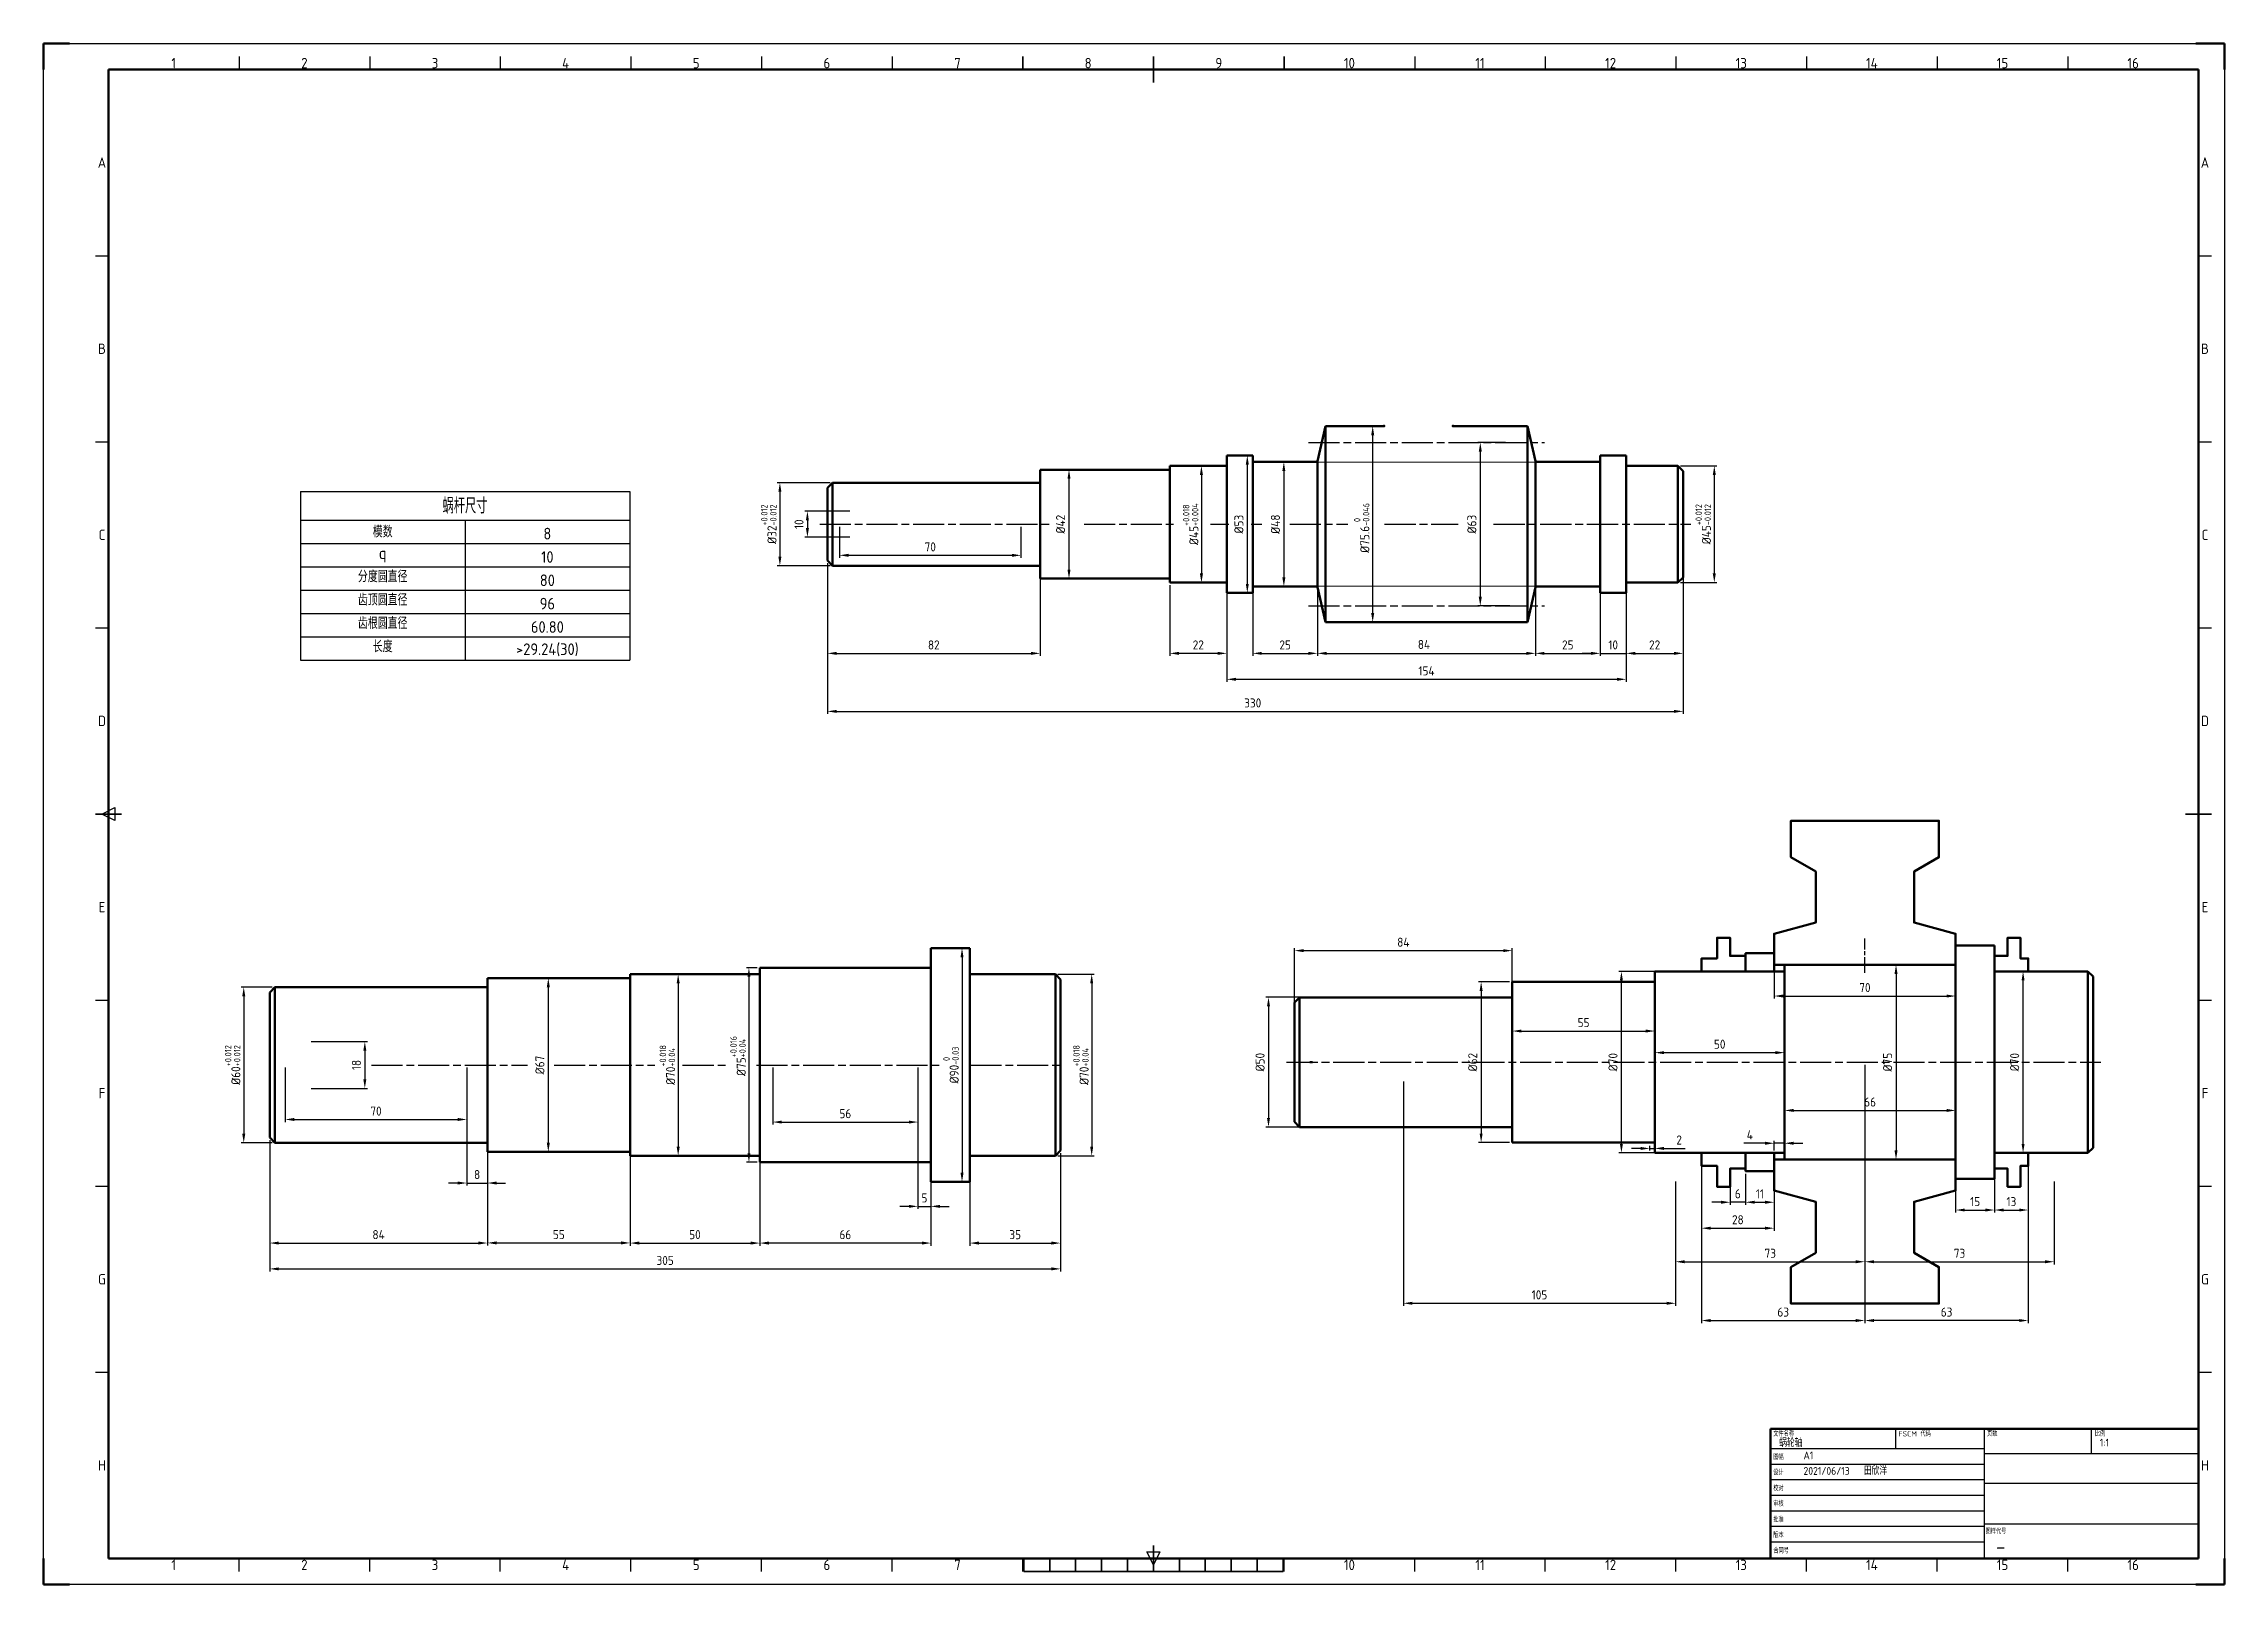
# Paper-space layout '轴设计图' of a CAD drawing. Header units: millimetres. Extents: x -5 to 836, y -17 to 577.
import ezdxf
from ezdxf.enums import TextEntityAlignment as Align

# ---------------------------------------------------------------- set-up
doc = ezdxf.new("R2010")
doc.units = ezdxf.units.MM
doc.linetypes.add('AM_ISO08W050', pattern=[18, 12, -1.5, 3, -1.5])
doc.linetypes.add('AM_ISO08W050x2', pattern=[9, 6, -0.75, 1.5, -0.75])
for name, color, linetype, lineweight in [('AM_0', 7, 'Continuous', 50), ('AM_5', 7, 'Continuous', 25), ('AM_7', 4, 'AM_ISO08W050', 25), ('AM_9', 253, 'Continuous', 0), ('AM_BOR', 7, 'Continuous', 50)]:
    doc.layers.add(name, color=color, linetype=linetype, lineweight=lineweight)
doc.styles.add('ACGBTS', font='isocp.shx', dxfattribs={"bigfont": 'gbcbig.shx'})
doc.styles.add('ACISOTS', font='isocp.shx', dxfattribs={"bigfont": 'gbcbig.shx'})
doc.styles.get("Standard").update_dxf_attribs({"font": 'ISOCP.SHX', "bigfont": 'gbcbig.shx'})
doc.dimstyles.new('AM_GB$0', dxfattribs={"dimtxt": 3.5, "dimasz": 3.5, "dimexe": 1, "dimexo": 1, "dimgap": 1.5, "dimtad": 1, "dimdsep": 46, "dimtxsty": 'Standard', "dimcen": 0, "dimclrd": 256, "dimclre": 256, "dimclrt": 7, "dimadec": 0, "dimazin": 2, "dimtp": 0.1, "dimtm": 0.1, "dimtfac": 0.71, "dimtdec": 3, "dimtmove": 0, "dimatfit": 3, "dimfxl": 1, "dimlwd": -1, "dimlwe": -1, "dimarcsym": 0})

psp = doc.layouts.new('轴设计图')

# ---------------------------------------------------------------- blocks, each defined once
blk = doc.blocks.new('GB_A1_A')
for p, q in [((25, 584), (25, 10)), ((25, 584), (831, 584)), ((831, 10), (831, 584)), ((25, 10), (831, 10))]:
    blk.add_line(p, q)
at = {"layer": 'AM_BOR'}
for p, q in [((10, 594), (0, 594)), ((0, 594), (0, 584)), ((841, 594), (830, 594)), ((841, 584), (841, 594)), ((0, 0), (0, 10)), ((841, 0), (841, 10)), ((0, 0), (10, 0)), ((841, 0), (830, 0))]:
    blk.add_line(p, q, dxfattribs=at)
at = {"layer": 'AM_BOR', "color": 1, "lineweight": 25}
for p, q in [((0, 594), (841, 594)), ((0, 0), (0, 594)), ((75.375, 589), (75.375, 584)), ((125.75, 589), (125.75, 584)), ((176.125, 589), (176.125, 584)), ((226.5, 589), (226.5, 584)), ((276.875, 589), (276.875, 584)), ((327.25, 589), (327.25, 584)), ((528.75, 589), (528.75, 584)), ((579.125, 589), (579.125, 584)), ((629.5, 589), (629.5, 584)), ((679.875, 589), (679.875, 584)), ((730.25, 589), (730.25, 584)), ((780.625, 589), (780.625, 584)), ((841, 594), (841, 0)), ((20, 512.25), (25, 512.25)), ((831, 512.25), (836, 512.25)), ((20, 440.5), (25, 440.5)), ((831, 440.5), (836, 440.5)), ((20, 368.75), (25, 368.75)), ((831, 368.75), (836, 368.75)), ((22.5, 297), (27.5, 299.5)), ((27.5, 294.5), (22.5, 297)), ((27.5, 299.5), (27.5, 294.5)), ((20, 225.25), (25, 225.25)), ((831, 225.25), (836, 225.25)), ((20, 153.5), (25, 153.5)), ((831, 153.5), (836, 153.5)), ((20, 81.75), (25, 81.75)), ((831, 81.75), (836, 81.75)), ((75.375, 5), (75.375, 10)), ((125.75, 5), (125.75, 10)), ((176.125, 5), (176.125, 10)), ((226.5, 5), (226.5, 10)), ((276.875, 5), (276.875, 10)), ((327.25, 5), (327.25, 10)), ((377.625, 5), (377.625, 10)), ((428, 7.5), (425.5, 12.5)), ((425.5, 12.5), (430.5, 12.5)), ((430.5, 12.5), (428, 7.5)), ((478.375, 5), (478.375, 10)), ((528.75, 5), (528.75, 10)), ((579.125, 5), (579.125, 10)), ((629.5, 5), (629.5, 10)), ((679.875, 5), (679.875, 10)), ((730.25, 5), (730.25, 10)), ((780.625, 5), (780.625, 10)), ((841, 0), (0, 0))]:
    blk.add_line(p, q, dxfattribs=at)
at = {"layer": 'AM_BOR', "color": 2, "lineweight": 35}
for p, q in [((377.625, 589), (377.625, 584)), ((428, 584), (428, 589)), ((478.375, 589), (478.375, 584)), ((428, 579), (428, 584)), ((20, 297), (30, 297)), ((826, 297), (836, 297)), ((378, 10), (378, 5)), ((388, 10), (388, 5)), ((398, 10), (398, 5)), ((408, 10), (408, 5)), ((418, 10), (418, 5)), ((428, 10), (428, 15)), ((428, 10), (428, 5)), ((438, 10), (438, 5)), ((448, 10), (448, 5)), ((458, 10), (458, 5)), ((468, 10), (468, 5)), ((478, 10), (478, 5)), ((378, 5), (478, 5))]:
    blk.add_line(p, q, dxfattribs=at)
at = {"layer": 'AM_BOR', "color": 1, "lineweight": 25, "style": 'ACISOTS'}
for s, p in [('1', (50.1875, 586.5)), ('2', (100.5625, 586.5)), ('3', (150.9375, 586.5)), ('4', (201.3125, 586.5)), ('5', (251.6875, 586.5)), ('6', (302.0625, 586.5)), ('7', (352.4375, 586.5)), ('8', (402.8125, 586.5)), ('9', (453.1875, 586.5)), ('10', (503.5625, 586.5)), ('11', (553.9375, 586.5)), ('12', (604.3125, 586.5)), ('13', (654.6875, 586.5)), ('14', (705.0625, 586.5)), ('15', (755.4375, 586.5)), ('16', (805.8125, 586.5)), ('A', (22.5, 548.125)), ('A', (833.5, 548.125)), ('B', (22.5, 476.375)), ('B', (833.5, 476.375)), ('C', (22.5, 404.625)), ('C', (833.5, 404.6087)), ('D', (22.5, 332.875)), ('D', (833.5, 332.875)), ('E', (22.5, 261.125)), ('E', (833.5, 261.125)), ('F', (22.5, 189.375)), ('F', (833.5, 189.375)), ('G', (22.5, 117.625)), ('G', (833.5, 117.625)), ('H', (22.5, 45.875)), ('H', (833.5, 45.875)), ('1', (50.1875, 7.5)), ('2', (100.5625, 7.5)), ('3', (150.9375, 7.5)), ('4', (201.3125, 7.5)), ('5', (251.6875, 7.5)), ('6', (302.0625, 7.5)), ('7', (352.4375, 7.5)), ('10', (503.5625, 7.5)), ('11', (553.9375, 7.5)), ('12', (604.3125, 7.5)), ('13', (654.6875, 7.5)), ('14', (705.0625, 7.5)), ('15', (755.4375, 7.5)), ('16', (805.8125, 7.5))]:
    blk.add_text(s, height=4, dxfattribs=at).set_placement(p, align=Align.MIDDLE)
blk = doc.blocks.new('GB_TITLEA')
for p, q in [((0, 50), (-165, 50)), ((-165, 0), (-165, 50)), ((0, 0), (0, 50)), ((0, 0), (-165, 0))]:
    blk.add_line(p, q)
at = {"layer": 'AM_BOR', "color": 1, "lineweight": 25}
for p, q in [((-165, 42.38), (-82.5, 42.38)), ((-116.86, 50), (-116.86, 42.38)), ((-82.5, 0), (-82.5, 50)), ((-41.25, 40.35), (-41.25, 50)), ((-165, 42), (-165, 30)), ((-165, 36.38), (-82.5, 36.38)), ((0, 40.35), (-82.5, 40.35)), ((-165, 30.38), (-82.5, 30.38)), ((-82.5, 29.01), (0, 29.01)), ((-165, 24.38), (-82.5, 24.38)), ((-165, 18.38), (-82.5, 18.38)), ((-165, 12.38), (-82.5, 12.38)), ((-82.5, 13.29), (0, 13.29)), ((-165, 6.38), (-82.5, 6.38))]:
    blk.add_line(p, q, dxfattribs=at)
at = {"layer": 'AM_BOR', "color": 1, "lineweight": 25, "style": 'ACGBTS'}
for s, p in [('文件名称', (-163.97, 47.04)), ('FSCM 代码', (-115.7, 47.04)), ('页数', (-81.55, 47.11)), ('比例', (-39.97, 47.11)), ('设计', (-163.97, 32.14)), ('图幅', (-163.97, 38.14)), ('校对', (-163.97, 26.05)), ('审核', (-163.97, 20.08)), ('版本', (-163.97, 7.99)), ('批准', (-163.97, 13.99)), ('图样代号', (-82.12, 9.41)), ('合同号', (-163.97, 1.99))]:
    blk.add_text(s, height=2, dxfattribs=at).set_placement(p)
at = {"layer": 'AM_BOR', "color": 2, "lineweight": 35, "style": 'ACGBTS'}
for tag, p, height in [('GEN-TITLE-DWG{13.6}', (-161.69, 43.04), 3), ('GEN-TITLE-FSCM{8.6}', (-113.32, 43.04), 3), ('GEN-TITLE-SHEET{11.8}', (-79.67, 43.11), 3), ('GEN-TITLE-SCA{12.7}', (-38.05, 43.13), 3), ('GEN-TITLE-SIZ{22.6}', (-152.3, 38.23), 3), ('GEN-TITLE-DAT{7.1}', (-152.3, 32.23), 3), ('GEN-TITLE-NAME{14.9}', (-129.04, 32.23), 3), ('GEN-TITLE-DACT{21}', (-78.21, 33.14), 3.5), ('GEN-TITLE-CHKD{7.1}', (-152.3, 26.14), 3), ('GEN-TITLE-CHKM{14.9}', (-129.04, 26.14), 3), ('GEN-TITLE-DES1{12.3}', (-78.24, 20.94), 6), ('GEN-TITLE-APPD{7.1}', (-152.3, 20.17), 3), ('GEN-TITLE-ISSD{7.1}', (-152.3, 14.08), 3), ('GEN-TITLE-APPM{14.9}', (-129.04, 20.17), 3), ('GEN-TITLE-ISSM{14.9}', (-129.04, 14.08), 3), ('GEN-TITLE-DES2{24.5}', (-78.21, 15.44), 3), ('GEN-TITLE-REV{22.6}', (-152.3, 8.08), 3), ('GEN-TITLE-CTRN{19.4}', (-152.3, 2.08), 3.5)]:
    blk.add_attdef(tag, p, '', height=height, dxfattribs=at)
at = {"layer": 'AM_BOR', "style": 'ACGBTS'}
blk.add_attdef('GEN-TITLE-NR{12.3}', (-78.08, 1.63), '', height=6, dxfattribs=at)
blk = doc.blocks.new('*T5')
at = {"layer": 'AM_0', "color": 0, "linetype": 'ByBlock', "lineweight": -2, "transparency": 16777216}
for p, q in [((0, 0), (127, 0)), ((0, 0), (0, -65)), ((127, 0), (127, -65)), ((0, -11), (127, -11)), ((63.5, -11), (63.5, -65)), ((0, -20), (127, -20)), ((0, -29), (127, -29)), ((0, -38), (127, -38)), ((0, -47), (127, -47)), ((0, -56), (127, -56)), ((0, -65), (127, -65))]:
    blk.add_line(p, q, dxfattribs=at)
at = {"layer": 'AM_0', "color": 0, "transparency": 16777216}
for s, insert, char_height, width, attachment_point in [('蜗杆尺寸', (63.5, -5.5), 6, 124, 5), ('模数', (31.75, -15.5), 4.5, 60.5, 5), ('8', (95.25, -18.5), 4.5, 60.5, 8), ('q', (31.75, -21.5), 4.5, 60.5, 2), ('10', (95.25, -27.5), 4.5, 60.5, 8), ('分度圆直径', (31.75, -30.5), 4.5, 60.5, 2), ('80', (95.25, -36.5), 4.5, 60.5, 8), ('齿顶圆直径', (31.75, -39.5), 4.5, 60.5, 2), ('96', (95.25, -45.5), 4.5, 60.5, 8), ('齿根圆直径', (31.75, -48.5), 4.5, 60.5, 2), ('60.80', (95.25, -54.5), 4.5, 60.5, 8), ('长度', (31.75, -57.5), 4.5, 60.5, 2), ('>29.24(30)', (95.25, -63.5), 4.5, 60.5, 8)]:
    blk.add_mtext(s, dxfattribs=dict(at, insert=insert, char_height=char_height, width=width, attachment_point=attachment_point))
blk = doc.blocks.new('*D6')
at = {"layer": 'AM_5', "linetype": 'ByBlock', "transparency": 16777216}
for p, q in [((297.29, 374.73), (297.29, 340.93)), ((379.29, 374.73), (379.29, 340.93)), ((300.79, 341.93), (375.79, 341.93))]:
    blk.add_line(p, q, dxfattribs=at)
at = {"layer": 'AM_5', "transparency": 16777216}
for points in [[(300.79, 342.51), (300.79, 341.35), (297.29, 341.93)], [(375.79, 342.51), (375.79, 341.35), (379.29, 341.93)]]:
    blk.add_solid(points, dxfattribs=at)
at = {"layer": 'Defpoints', "color": 0, "transparency": 16777216}
for p in [(297.29, 375.73), (379.29, 375.73), (379.29, 341.93)]:
    blk.add_point(p, dxfattribs=at)
at = {"layer": 'AM_5', "color": 7, "transparency": 16777216, "insert": (338.29, 345.18), "char_height": 3.5, "attachment_point": 5}
blk.add_mtext('82', dxfattribs=at)
blk = doc.blocks.new('*D7')
at = {"layer": 'AM_5', "linetype": 'ByBlock', "transparency": 16777216}
for p, q in [((486.29, 352.93), (486.29, 340.93)), ((570.29, 352.93), (570.29, 340.93)), ((489.79, 341.93), (566.79, 341.93))]:
    blk.add_line(p, q, dxfattribs=at)
at = {"layer": 'AM_5', "transparency": 16777216}
for points in [[(489.79, 342.52), (489.79, 341.35), (486.29, 341.93)], [(566.79, 342.52), (566.79, 341.35), (570.29, 341.93)]]:
    blk.add_solid(points, dxfattribs=at)
at = {"layer": 'Defpoints', "color": 0, "transparency": 16777216}
for p in [(486.29, 353.93), (570.29, 353.93), (570.29, 341.93)]:
    blk.add_point(p, dxfattribs=at)
at = {"layer": 'AM_5', "color": 7, "transparency": 16777216, "insert": (527.32, 345.36), "char_height": 3.5, "attachment_point": 5}
blk.add_mtext('84', dxfattribs=at)
blk = doc.blocks.new('*D8')
at = {"layer": 'AM_5', "linetype": 'ByBlock', "transparency": 16777216}
for p, q in [((627.29, 370.23), (627.29, 340.93)), ((605.29, 368.23), (605.29, 340.93)), ((608.79, 341.93), (623.79, 341.93))]:
    blk.add_line(p, q, dxfattribs=at)
at = {"layer": 'AM_5', "transparency": 16777216}
for points in [[(608.79, 342.51), (608.79, 341.35), (605.29, 341.93)], [(623.79, 342.51), (623.79, 341.35), (627.29, 341.93)]]:
    blk.add_solid(points, dxfattribs=at)
at = {"layer": 'Defpoints', "color": 0, "transparency": 16777216}
for p in [(627.29, 371.23), (605.29, 369.23), (627.29, 341.93)]:
    blk.add_point(p, dxfattribs=at)
at = {"layer": 'AM_5', "color": 7, "transparency": 16777216, "insert": (616.29, 345.18), "char_height": 3.5, "attachment_point": 5}
blk.add_mtext('22', dxfattribs=at)
blk = doc.blocks.new('*D9')
at = {"layer": 'AM_5', "linetype": 'ByBlock', "transparency": 16777216}
for p, q in [((595.29, 364.23), (595.29, 340.93)), ((605.29, 368.23), (605.29, 340.93)), ((591.79, 341.93), (588.29, 341.93)), ((595.29, 341.93), (605.29, 341.93)), ((608.79, 341.93), (612.29, 341.93))]:
    blk.add_line(p, q, dxfattribs=at)
at = {"layer": 'AM_5', "transparency": 16777216}
for points in [[(591.79, 342.51), (591.79, 341.35), (595.29, 341.93)], [(608.79, 342.51), (608.79, 341.35), (605.29, 341.93)]]:
    blk.add_solid(points, dxfattribs=at)
at = {"layer": 'Defpoints', "color": 0, "transparency": 16777216}
for p in [(595.29, 365.23), (605.29, 369.23), (605.29, 341.93)]:
    blk.add_point(p, dxfattribs=at)
at = {"layer": 'AM_5', "color": 7, "transparency": 16777216, "insert": (600.29, 345.18), "char_height": 3.5, "attachment_point": 5}
blk.add_mtext('10', dxfattribs=at)
blk = doc.blocks.new('*D10')
at = {"layer": 'AM_5', "linetype": 'ByBlock', "transparency": 16777216}
for p, q in [((429.29, 368.23), (429.29, 340.93)), ((451.29, 368.23), (451.29, 340.93)), ((447.79, 341.93), (432.79, 341.93))]:
    blk.add_line(p, q, dxfattribs=at)
at = {"layer": 'AM_5', "transparency": 16777216}
for points in [[(432.79, 342.51), (432.79, 341.35), (429.29, 341.93)], [(447.79, 342.51), (447.79, 341.35), (451.29, 341.93)]]:
    blk.add_solid(points, dxfattribs=at)
at = {"layer": 'Defpoints', "color": 0, "transparency": 16777216}
for p in [(429.29, 369.23), (451.29, 369.23), (429.29, 341.93)]:
    blk.add_point(p, dxfattribs=at)
at = {"layer": 'AM_5', "color": 7, "transparency": 16777216, "insert": (440.29, 345.18), "char_height": 3.5, "attachment_point": 5}
blk.add_mtext('22', dxfattribs=at)
blk = doc.blocks.new('*D11')
at = {"layer": 'AM_5', "linetype": 'ByBlock', "transparency": 16777216}
for p, q in [((380.29, 412.73), (391.43, 412.73)), ((390.43, 409.23), (390.43, 374.23)), ((380.29, 370.73), (391.43, 370.73))]:
    blk.add_line(p, q, dxfattribs=at)
at = {"layer": 'AM_5', "transparency": 16777216}
for points in [[(389.84, 409.23), (391.01, 409.23), (390.43, 412.73)], [(389.84, 374.23), (391.01, 374.23), (390.43, 370.73)]]:
    blk.add_solid(points, dxfattribs=at)
at = {"layer": 'Defpoints', "color": 0, "transparency": 16777216}
for p in [(379.29, 412.73), (379.29, 370.73), (390.43, 370.73)]:
    blk.add_point(p, dxfattribs=at)
at = {"layer": 'AM_5', "color": 7, "transparency": 16777216, "insert": (387.18, 391.73), "char_height": 3.5, "attachment_point": 5, "rotation": 90}
blk.add_mtext('%%C42', dxfattribs=at)
blk = doc.blocks.new('*D12')
at = {"layer": 'AM_5', "linetype": 'ByBlock', "transparency": 16777216}
for p, q in [((430.29, 414.23), (442.51, 414.23)), ((441.51, 410.73), (441.51, 372.73)), ((430.29, 369.23), (442.51, 369.23))]:
    blk.add_line(p, q, dxfattribs=at)
at = {"layer": 'AM_5', "transparency": 16777216}
for points in [[(440.92, 410.73), (442.09, 410.73), (441.51, 414.23)], [(440.92, 372.73), (442.09, 372.73), (441.51, 369.23)]]:
    blk.add_solid(points, dxfattribs=at)
at = {"layer": 'Defpoints', "color": 0, "transparency": 16777216}
for p in [(429.29, 414.23), (429.29, 369.23), (441.51, 369.23)]:
    blk.add_point(p, dxfattribs=at)
at = {"layer": 'AM_5', "color": 7, "transparency": 16777216, "insert": (437.35, 391.73), "char_height": 3.5, "attachment_point": 5, "rotation": 90}
blk.add_mtext('%%C45{}{\\H0.71x;\\C3;\\S+0.018^ +0.004;}', dxfattribs=at)
blk = doc.blocks.new('*D13')
at = {"layer": 'AM_5', "linetype": 'ByBlock', "transparency": 16777216}
for p, q in [((626.29, 414.23), (640.29, 414.23)), ((639.29, 410.73), (639.29, 372.73)), ((626.29, 369.23), (640.29, 369.23))]:
    blk.add_line(p, q, dxfattribs=at)
at = {"layer": 'AM_5', "transparency": 16777216}
for points in [[(638.7, 410.73), (639.87, 410.73), (639.29, 414.23)], [(638.7, 372.73), (639.87, 372.73), (639.29, 369.23)]]:
    blk.add_solid(points, dxfattribs=at)
at = {"layer": 'Defpoints', "color": 0, "transparency": 16777216}
for p in [(625.29, 414.23), (625.29, 369.23), (639.29, 369.23)]:
    blk.add_point(p, dxfattribs=at)
at = {"layer": 'AM_5', "color": 7, "transparency": 16777216, "insert": (635.01, 391.73), "char_height": 3.5, "attachment_point": 5, "rotation": 90}
blk.add_mtext('%%C45{}{\\H0.71x;\\C3;\\S+0.012^ -0.012;}', dxfattribs=at)
blk = doc.blocks.new('*D14')
at = {"layer": 'AM_5', "linetype": 'ByBlock', "transparency": 16777216}
for p, q in [((301.92, 390.73), (301.92, 378.73)), ((371.92, 390.73), (371.92, 378.73)), ((305.42, 379.73), (368.42, 379.73))]:
    blk.add_line(p, q, dxfattribs=at)
at = {"layer": 'AM_5', "transparency": 16777216}
for points in [[(305.42, 380.31), (305.42, 379.15), (301.92, 379.73)], [(368.42, 380.31), (368.42, 379.15), (371.92, 379.73)]]:
    blk.add_solid(points, dxfattribs=at)
at = {"layer": 'Defpoints', "color": 0, "transparency": 16777216}
for p in [(301.92, 391.73), (371.92, 391.73), (371.92, 379.73)]:
    blk.add_point(p, dxfattribs=at)
at = {"layer": 'AM_5', "color": 7, "transparency": 16777216, "insert": (336.92, 382.98), "char_height": 3.5, "attachment_point": 5}
blk.add_mtext('70', dxfattribs=at)
blk = doc.blocks.new('*D15')
at = {"layer": 'AM_5', "linetype": 'ByBlock', "transparency": 16777216}
for p, q in [((305.92, 396.73), (288.55, 396.73)), ((289.55, 393.23), (289.55, 390.23)), ((305.92, 386.73), (288.55, 386.73))]:
    blk.add_line(p, q, dxfattribs=at)
at = {"layer": 'AM_5', "transparency": 16777216}
for points in [[(288.96, 393.23), (290.13, 393.23), (289.55, 396.73)], [(288.96, 390.23), (290.13, 390.23), (289.55, 386.73)]]:
    blk.add_solid(points, dxfattribs=at)
at = {"layer": 'Defpoints', "color": 0, "transparency": 16777216}
for p in [(306.92, 396.73), (289.55, 386.73), (306.92, 386.73)]:
    blk.add_point(p, dxfattribs=at)
at = {"layer": 'AM_5', "color": 7, "transparency": 16777216, "insert": (286.3, 391.73), "char_height": 3.5, "attachment_point": 5, "rotation": 90}
blk.add_mtext('10', dxfattribs=at)
blk = doc.blocks.new('*D16')
at = {"layer": 'AM_5', "linetype": 'ByBlock', "transparency": 16777216}
for p, q in [((298.29, 407.73), (277.94, 407.73)), ((278.94, 404.23), (278.94, 379.23)), ((298.29, 375.73), (277.94, 375.73))]:
    blk.add_line(p, q, dxfattribs=at)
at = {"layer": 'AM_5', "transparency": 16777216}
for points in [[(278.35, 404.23), (279.52, 404.23), (278.94, 407.73)], [(278.35, 379.23), (279.52, 379.23), (278.94, 375.73)]]:
    blk.add_solid(points, dxfattribs=at)
at = {"layer": 'Defpoints', "color": 0, "transparency": 16777216}
for p in [(299.29, 407.73), (278.94, 375.73), (299.29, 375.73)]:
    blk.add_point(p, dxfattribs=at)
at = {"layer": 'AM_5', "color": 7, "transparency": 16777216, "insert": (274.66, 391.73), "char_height": 3.5, "attachment_point": 5, "rotation": 90}
blk.add_mtext('%%C32{}{\\H0.71x;\\C3;\\S+0.012^ -0.012;}', dxfattribs=at)
blk = doc.blocks.new('*D17')
at = {"layer": 'AM_5', "linetype": 'ByBlock', "transparency": 16777216}
for p, q in [((452.29, 418.23), (460.19, 418.23)), ((459.19, 414.73), (459.19, 368.73)), ((452.29, 365.23), (460.19, 365.23))]:
    blk.add_line(p, q, dxfattribs=at)
at = {"layer": 'AM_5', "transparency": 16777216}
for points in [[(458.61, 414.73), (459.78, 414.73), (459.19, 418.23)], [(458.61, 368.73), (459.78, 368.73), (459.19, 365.23)]]:
    blk.add_solid(points, dxfattribs=at)
at = {"layer": 'Defpoints', "color": 0, "transparency": 16777216}
for p in [(451.29, 418.23), (451.29, 365.23), (459.19, 365.23)]:
    blk.add_point(p, dxfattribs=at)
at = {"layer": 'AM_5', "color": 7, "transparency": 16777216, "insert": (455.94, 391.73), "char_height": 3.5, "attachment_point": 5, "rotation": 90}
blk.add_mtext('%%C53', dxfattribs=at)
blk = doc.blocks.new('*D18')
at = {"layer": 'AM_5', "linetype": 'ByBlock', "transparency": 16777216}
for p, q in [((461.29, 366.73), (461.29, 340.93)), ((486.29, 366.73), (486.29, 340.93)), ((464.79, 341.93), (482.79, 341.93))]:
    blk.add_line(p, q, dxfattribs=at)
at = {"layer": 'AM_5', "transparency": 16777216}
for points in [[(464.79, 342.51), (464.79, 341.35), (461.29, 341.93)], [(482.79, 342.51), (482.79, 341.35), (486.29, 341.93)]]:
    blk.add_solid(points, dxfattribs=at)
at = {"layer": 'Defpoints', "color": 0, "transparency": 16777216}
for p in [(461.29, 367.73), (486.29, 367.73), (486.29, 341.93)]:
    blk.add_point(p, dxfattribs=at)
at = {"layer": 'AM_5', "color": 7, "transparency": 16777216, "insert": (473.79, 345.18), "char_height": 3.5, "attachment_point": 5}
blk.add_mtext('25', dxfattribs=at)
blk = doc.blocks.new('*D19')
at = {"layer": 'AM_5', "linetype": 'ByBlock', "transparency": 16777216}
for p, q in [((462.29, 415.73), (474.29, 415.73)), ((473.29, 412.23), (473.29, 371.23)), ((462.29, 367.73), (474.29, 367.73))]:
    blk.add_line(p, q, dxfattribs=at)
at = {"layer": 'AM_5', "transparency": 16777216}
for points in [[(472.7, 412.23), (473.87, 412.23), (473.29, 415.73)], [(472.7, 371.23), (473.87, 371.23), (473.29, 367.73)]]:
    blk.add_solid(points, dxfattribs=at)
at = {"layer": 'Defpoints', "color": 0, "transparency": 16777216}
for p in [(461.29, 415.73), (461.29, 367.73), (473.29, 367.73)]:
    blk.add_point(p, dxfattribs=at)
at = {"layer": 'AM_5', "color": 7, "transparency": 16777216, "insert": (470.04, 391.73), "char_height": 3.5, "attachment_point": 5, "rotation": 90}
blk.add_mtext('%%c48', dxfattribs=at)
blk = doc.blocks.new('*D20')
at = {"layer": 'AM_5', "linetype": 'ByBlock', "transparency": 16777216}
for p, q in [((507.49, 429.53), (506.55, 429.53)), ((507.55, 357.43), (507.55, 426.03))]:
    blk.add_line(p, q, dxfattribs=at)
at = {"layer": 'AM_5', "transparency": 16777216}
for points in [[(506.96, 426.03), (508.13, 426.03), (507.55, 429.53)], [(506.96, 357.43), (508.13, 357.43), (507.55, 353.93)]]:
    blk.add_solid(points, dxfattribs=at)
at = {"layer": 'Defpoints', "color": 0, "transparency": 16777216}
for p in [(507.55, 429.53), (508.49, 429.53), (507.55, 353.93)]:
    blk.add_point(p, dxfattribs=at)
at = {"layer": 'AM_5', "color": 7, "transparency": 16777216, "insert": (503.28, 390.29), "char_height": 3.5, "attachment_point": 5, "rotation": 90}
blk.add_mtext('%%C75.6{}{\\H0.71x;\\C3;\\S 0^ -0.046;}', dxfattribs=at)
blk = doc.blocks.new('*D21')
at = {"layer": 'AM_5', "linetype": 'ByBlock', "transparency": 16777216}
for p, q in [((570.29, 366.79), (570.29, 340.93)), ((595.29, 366.79), (595.29, 340.93)), ((573.79, 341.93), (591.79, 341.93))]:
    blk.add_line(p, q, dxfattribs=at)
at = {"layer": 'AM_5', "transparency": 16777216}
for points in [[(573.79, 342.51), (573.79, 341.35), (570.29, 341.93)], [(591.79, 342.51), (591.79, 341.35), (595.29, 341.93)]]:
    blk.add_solid(points, dxfattribs=at)
at = {"layer": 'Defpoints', "color": 0, "transparency": 16777216}
for p in [(570.29, 367.79), (595.29, 367.79), (595.29, 341.93)]:
    blk.add_point(p, dxfattribs=at)
at = {"layer": 'AM_5', "color": 7, "transparency": 16777216, "insert": (582.79, 345.18), "char_height": 3.5, "attachment_point": 5}
blk.add_mtext('25', dxfattribs=at)
blk = doc.blocks.new('*D22')
at = {"layer": 'AM_5', "linetype": 'ByBlock', "transparency": 16777216}
for p, q in [((558.78, 423.23), (548.04, 423.23)), ((549.04, 419.73), (549.04, 363.73)), ((560.39, 360.23), (548.04, 360.23))]:
    blk.add_line(p, q, dxfattribs=at)
at = {"layer": 'AM_5', "transparency": 16777216}
for points in [[(548.46, 419.73), (549.63, 419.73), (549.04, 423.23)], [(548.46, 363.73), (549.63, 363.73), (549.04, 360.23)]]:
    blk.add_solid(points, dxfattribs=at)
at = {"layer": 'Defpoints', "color": 0, "transparency": 16777216}
for p in [(559.78, 423.23), (549.04, 360.23), (561.39, 360.23)]:
    blk.add_point(p, dxfattribs=at)
at = {"layer": 'AM_5', "color": 7, "transparency": 16777216, "insert": (545.79, 391.73), "char_height": 3.5, "attachment_point": 5, "rotation": 90}
blk.add_mtext('%%C63', dxfattribs=at)
blk = doc.blocks.new('*D24')
at = {"layer": 'AM_5', "linetype": 'ByBlock', "transparency": 16777216}
for p, q in [((297.29, 376.73), (297.29, 318.56)), ((627.29, 376.73), (627.29, 318.56)), ((300.79, 319.56), (623.79, 319.56))]:
    blk.add_line(p, q, dxfattribs=at)
at = {"layer": 'AM_5', "transparency": 16777216}
for points in [[(300.79, 320.14), (300.79, 318.98), (297.29, 319.56)], [(623.79, 320.14), (623.79, 318.98), (627.29, 319.56)]]:
    blk.add_solid(points, dxfattribs=at)
at = {"layer": 'Defpoints', "color": 0, "transparency": 16777216}
for p in [(297.29, 377.73), (627.29, 377.73), (627.29, 319.56)]:
    blk.add_point(p, dxfattribs=at)
at = {"layer": 'AM_5', "color": 7, "transparency": 16777216, "insert": (461.29, 322.81), "char_height": 3.5, "attachment_point": 5}
blk.add_mtext('330', dxfattribs=at)
blk = doc.blocks.new('*D25')
at = {"layer": 'AM_5', "linetype": 'ByBlock', "transparency": 16777216}
for p, q in [((451.29, 364.23), (451.29, 330.93)), ((605.29, 364.23), (605.29, 330.93)), ((454.79, 331.93), (601.79, 331.93))]:
    blk.add_line(p, q, dxfattribs=at)
at = {"layer": 'AM_5', "transparency": 16777216}
for points in [[(454.79, 332.51), (454.79, 331.35), (451.29, 331.93)], [(601.79, 332.51), (601.79, 331.35), (605.29, 331.93)]]:
    blk.add_solid(points, dxfattribs=at)
at = {"layer": 'Defpoints', "color": 0, "transparency": 16777216}
for p in [(451.29, 365.23), (605.29, 365.23), (605.29, 331.93)]:
    blk.add_point(p, dxfattribs=at)
at = {"layer": 'AM_5', "color": 7, "transparency": 16777216, "insert": (528.29, 335.18), "char_height": 3.5, "attachment_point": 5}
blk.add_mtext('154', dxfattribs=at)
blk = doc.blocks.new('*D26')
at = {"layer": 'AM_5', "linetype": 'ByBlock', "transparency": 16777216}
for p, q in [((82.18, 154.23), (82.18, 113.59)), ((166.18, 152.23), (166.18, 113.59)), ((85.68, 114.59), (162.68, 114.59))]:
    blk.add_line(p, q, dxfattribs=at)
at = {"layer": 'AM_5', "transparency": 16777216}
for points in [[(85.68, 115.17), (85.68, 114.01), (82.18, 114.59)], [(162.68, 115.17), (162.68, 114.01), (166.18, 114.59)]]:
    blk.add_solid(points, dxfattribs=at)
at = {"layer": 'Defpoints', "color": 0, "transparency": 16777216}
for p in [(82.18, 155.23), (166.18, 153.23), (166.18, 114.59)]:
    blk.add_point(p, dxfattribs=at)
at = {"layer": 'AM_5', "color": 7, "transparency": 16777216, "insert": (124.18, 117.84), "char_height": 3.5, "attachment_point": 5}
blk.add_mtext('84', dxfattribs=at)
blk = doc.blocks.new('*D27')
at = {"layer": 'AM_5', "linetype": 'ByBlock', "transparency": 16777216}
for p, q in [((166.18, 148.73), (166.18, 113.63)), ((221.18, 148.73), (221.18, 113.63)), ((169.68, 114.63), (217.68, 114.63))]:
    blk.add_line(p, q, dxfattribs=at)
at = {"layer": 'AM_5', "transparency": 16777216}
for points in [[(169.68, 115.22), (169.68, 114.05), (166.18, 114.63)], [(217.68, 115.22), (217.68, 114.05), (221.18, 114.63)]]:
    blk.add_solid(points, dxfattribs=at)
at = {"layer": 'Defpoints', "color": 0, "transparency": 16777216}
for p in [(166.18, 149.73), (221.18, 149.73), (221.18, 114.63)]:
    blk.add_point(p, dxfattribs=at)
at = {"layer": 'AM_5', "color": 7, "transparency": 16777216, "insert": (193.68, 117.88), "char_height": 3.5, "attachment_point": 5}
blk.add_mtext('55', dxfattribs=at)
blk = doc.blocks.new('*D28')
at = {"layer": 'AM_5', "linetype": 'ByBlock', "transparency": 16777216}
for p, q in [((221.18, 147.23), (221.18, 113.58)), ((271.18, 147.23), (271.18, 113.58)), ((224.68, 114.58), (267.68, 114.58))]:
    blk.add_line(p, q, dxfattribs=at)
at = {"layer": 'AM_5', "transparency": 16777216}
for points in [[(224.68, 115.17), (224.68, 114), (221.18, 114.58)], [(267.68, 115.17), (267.68, 114), (271.18, 114.58)]]:
    blk.add_solid(points, dxfattribs=at)
at = {"layer": 'Defpoints', "color": 0, "transparency": 16777216}
for p in [(221.18, 148.23), (271.18, 148.23), (271.18, 114.58)]:
    blk.add_point(p, dxfattribs=at)
at = {"layer": 'AM_5', "color": 7, "transparency": 16777216, "insert": (246.18, 117.83), "char_height": 3.5, "attachment_point": 5}
blk.add_mtext('50', dxfattribs=at)
blk = doc.blocks.new('*D29')
at = {"layer": 'AM_5', "linetype": 'ByBlock', "transparency": 16777216}
for p, q in [((271.18, 144.73), (271.18, 113.58)), ((337.18, 144.73), (337.18, 113.58)), ((333.68, 114.58), (274.68, 114.58))]:
    blk.add_line(p, q, dxfattribs=at)
at = {"layer": 'AM_5', "transparency": 16777216}
for points in [[(274.68, 115.17), (274.68, 114), (271.18, 114.58)], [(333.68, 115.17), (333.68, 114), (337.18, 114.58)]]:
    blk.add_solid(points, dxfattribs=at)
at = {"layer": 'Defpoints', "color": 0, "transparency": 16777216}
for p in [(271.18, 145.73), (337.18, 145.73), (271.18, 114.58)]:
    blk.add_point(p, dxfattribs=at)
at = {"layer": 'AM_5', "color": 7, "transparency": 16777216, "insert": (304.18, 117.83), "char_height": 3.5, "attachment_point": 5}
blk.add_mtext('66', dxfattribs=at)
blk = doc.blocks.new('*D30')
at = {"layer": 'AM_5', "linetype": 'ByBlock', "transparency": 16777216}
for p, q in [((352.18, 147.23), (352.18, 113.58)), ((387.18, 149.23), (387.18, 113.58)), ((355.68, 114.58), (383.68, 114.58))]:
    blk.add_line(p, q, dxfattribs=at)
at = {"layer": 'AM_5', "transparency": 16777216}
for points in [[(355.68, 115.17), (355.68, 114), (352.18, 114.58)], [(383.68, 115.17), (383.68, 114), (387.18, 114.58)]]:
    blk.add_solid(points, dxfattribs=at)
at = {"layer": 'Defpoints', "color": 0, "transparency": 16777216}
for p in [(352.18, 148.23), (387.18, 150.23), (387.18, 114.58)]:
    blk.add_point(p, dxfattribs=at)
at = {"layer": 'AM_5', "color": 7, "transparency": 16777216, "insert": (369.68, 117.83), "char_height": 3.5, "attachment_point": 5}
blk.add_mtext('35', dxfattribs=at)
blk = doc.blocks.new('*D31')
at = {"layer": 'AM_5', "linetype": 'ByBlock', "transparency": 16777216}
for p, q in [((83.18, 213.23), (71.18, 213.23)), ((72.18, 209.73), (72.18, 156.73)), ((83.18, 153.23), (71.18, 153.23))]:
    blk.add_line(p, q, dxfattribs=at)
at = {"layer": 'AM_5', "transparency": 16777216}
for points in [[(71.59, 209.73), (72.76, 209.73), (72.18, 213.23)], [(71.59, 156.73), (72.76, 156.73), (72.18, 153.23)]]:
    blk.add_solid(points, dxfattribs=at)
at = {"layer": 'Defpoints', "color": 0, "transparency": 16777216}
for p in [(84.18, 213.23), (72.18, 153.23), (84.18, 153.23)]:
    blk.add_point(p, dxfattribs=at)
at = {"layer": 'AM_5', "color": 7, "transparency": 16777216, "insert": (67.9, 183.23), "char_height": 3.5, "attachment_point": 5, "rotation": 90}
blk.add_mtext('%%C60{}{\\H0.71x;\\C3;\\S+0.012^ +0.012;}', dxfattribs=at)
blk = doc.blocks.new('*D32')
at = {"layer": 'AM_5', "linetype": 'ByBlock', "transparency": 16777216}
for p, q in [((98.18, 192.23), (119.87, 192.23)), ((118.87, 188.73), (118.87, 177.73)), ((98.18, 174.23), (119.87, 174.23))]:
    blk.add_line(p, q, dxfattribs=at)
at = {"layer": 'AM_5', "transparency": 16777216}
for points in [[(118.29, 188.73), (119.46, 188.73), (118.87, 192.23)], [(118.29, 177.73), (119.46, 177.73), (118.87, 174.23)]]:
    blk.add_solid(points, dxfattribs=at)
at = {"layer": 'Defpoints', "color": 0, "transparency": 16777216}
for p in [(97.18, 192.23), (97.18, 174.23), (118.87, 174.23)]:
    blk.add_point(p, dxfattribs=at)
at = {"layer": 'AM_5', "color": 7, "transparency": 16777216, "insert": (115.62, 183.23), "char_height": 3.5, "attachment_point": 5, "rotation": 90}
blk.add_mtext('18', dxfattribs=at)
blk = doc.blocks.new('*D33')
at = {"layer": 'AM_5', "linetype": 'ByBlock', "transparency": 16777216}
for p, q in [((88.18, 182.23), (88.18, 161.23)), ((158.18, 182.23), (158.18, 161.23)), ((91.68, 162.23), (154.68, 162.23))]:
    blk.add_line(p, q, dxfattribs=at)
at = {"layer": 'AM_5', "transparency": 16777216}
for points in [[(91.68, 162.81), (91.68, 161.65), (88.18, 162.23)], [(154.68, 162.81), (154.68, 161.65), (158.18, 162.23)]]:
    blk.add_solid(points, dxfattribs=at)
at = {"layer": 'Defpoints', "color": 0, "transparency": 16777216}
for p in [(88.18, 183.23), (158.18, 183.23), (158.18, 162.23)]:
    blk.add_point(p, dxfattribs=at)
at = {"layer": 'AM_5', "color": 7, "transparency": 16777216, "insert": (123.18, 165.48), "char_height": 3.5, "attachment_point": 5}
blk.add_mtext('70', dxfattribs=at)
blk = doc.blocks.new('*D34')
at = {"layer": 'AM_5', "linetype": 'ByBlock', "transparency": 16777216}
for p, q in [((167.18, 216.73), (190.63, 216.73)), ((189.63, 213.23), (189.63, 153.23)), ((167.18, 149.73), (190.63, 149.73))]:
    blk.add_line(p, q, dxfattribs=at)
at = {"layer": 'AM_5', "transparency": 16777216}
for points in [[(189.05, 213.23), (190.22, 213.23), (189.63, 216.73)], [(189.05, 153.23), (190.22, 153.23), (189.63, 149.73)]]:
    blk.add_solid(points, dxfattribs=at)
at = {"layer": 'Defpoints', "color": 0, "transparency": 16777216}
for p in [(166.18, 216.73), (166.18, 149.73), (189.63, 149.73)]:
    blk.add_point(p, dxfattribs=at)
at = {"layer": 'AM_5', "color": 7, "transparency": 16777216, "insert": (186.38, 183.23), "char_height": 3.5, "attachment_point": 5, "rotation": 90}
blk.add_mtext('%%c67', dxfattribs=at)
blk = doc.blocks.new('*D35')
at = {"layer": 'AM_5', "linetype": 'ByBlock', "transparency": 16777216}
for p, q in [((222.18, 218.23), (240.71, 218.23)), ((239.71, 214.73), (239.71, 151.73)), ((222.18, 148.23), (240.71, 148.23))]:
    blk.add_line(p, q, dxfattribs=at)
at = {"layer": 'AM_5', "transparency": 16777216}
for points in [[(239.13, 214.73), (240.3, 214.73), (239.71, 218.23)], [(239.13, 151.73), (240.3, 151.73), (239.71, 148.23)]]:
    blk.add_solid(points, dxfattribs=at)
at = {"layer": 'Defpoints', "color": 0, "transparency": 16777216}
for p in [(221.18, 218.23), (221.18, 148.23), (239.71, 148.23)]:
    blk.add_point(p, dxfattribs=at)
at = {"layer": 'AM_5', "color": 7, "transparency": 16777216, "insert": (235.56, 183.23), "char_height": 3.5, "attachment_point": 5, "rotation": 90}
blk.add_mtext('%%C70{}{\\H0.71x;\\C3;\\S+0.018^ +0.04;}', dxfattribs=at)
blk = doc.blocks.new('*D36')
at = {"layer": 'AM_5', "linetype": 'ByBlock', "transparency": 16777216}
for p, q in [((270.18, 220.73), (266, 220.73)), ((267, 217.23), (267, 149.23)), ((270.18, 145.73), (266, 145.73))]:
    blk.add_line(p, q, dxfattribs=at)
at = {"layer": 'AM_5', "transparency": 16777216}
for points in [[(266.41, 217.23), (267.58, 217.23), (267, 220.73)], [(266.41, 149.23), (267.58, 149.23), (267, 145.73)]]:
    blk.add_solid(points, dxfattribs=at)
at = {"layer": 'Defpoints', "color": 0, "transparency": 16777216}
for p in [(271.18, 220.73), (267, 145.73), (271.18, 145.73)]:
    blk.add_point(p, dxfattribs=at)
at = {"layer": 'AM_5', "color": 7, "transparency": 16777216, "insert": (262.79, 186.7), "char_height": 3.5, "attachment_point": 5, "rotation": 90}
blk.add_mtext('%%C75{}{\\H0.71x;\\C3;\\S+0.016^ +0.04;}', dxfattribs=at)
blk = doc.blocks.new('*D37')
at = {"layer": 'AM_5', "linetype": 'ByBlock', "transparency": 16777216}
for p, q in [((276.18, 182.23), (276.18, 160.23)), ((332.18, 182.23), (332.18, 160.23)), ((279.68, 161.23), (328.68, 161.23))]:
    blk.add_line(p, q, dxfattribs=at)
at = {"layer": 'AM_5', "transparency": 16777216}
for points in [[(279.68, 161.81), (279.68, 160.65), (276.18, 161.23)], [(328.68, 161.81), (328.68, 160.65), (332.18, 161.23)]]:
    blk.add_solid(points, dxfattribs=at)
at = {"layer": 'Defpoints', "color": 0, "transparency": 16777216}
for p in [(276.18, 183.23), (332.18, 183.23), (332.18, 161.23)]:
    blk.add_point(p, dxfattribs=at)
at = {"layer": 'AM_5', "color": 7, "transparency": 16777216, "insert": (304.18, 164.48), "char_height": 3.5, "attachment_point": 5}
blk.add_mtext('56', dxfattribs=at)
blk = doc.blocks.new('*D38')
at = {"layer": 'AM_5', "linetype": 'ByBlock', "transparency": 16777216}
for p, q in [((332.18, 182.23), (332.18, 127.73)), ((337.18, 182.23), (337.18, 127.73)), ((328.68, 128.73), (325.18, 128.73)), ((332.18, 128.73), (337.18, 128.73)), ((340.68, 128.73), (344.18, 128.73))]:
    blk.add_line(p, q, dxfattribs=at)
at = {"layer": 'AM_5', "transparency": 16777216}
for points in [[(328.68, 129.31), (328.68, 128.15), (332.18, 128.73)], [(340.68, 129.31), (340.68, 128.15), (337.18, 128.73)]]:
    blk.add_solid(points, dxfattribs=at)
at = {"layer": 'Defpoints', "color": 0, "transparency": 16777216}
for p in [(332.18, 183.23), (337.18, 183.23), (337.18, 128.73)]:
    blk.add_point(p, dxfattribs=at)
at = {"layer": 'AM_5', "color": 7, "transparency": 16777216, "insert": (334.68, 131.98), "char_height": 3.5, "attachment_point": 5}
blk.add_mtext('5', dxfattribs=at)
blk = doc.blocks.new('*D39')
at = {"layer": 'AM_5', "linetype": 'ByBlock', "transparency": 16777216}
for p, q in [((158.18, 182.23), (158.18, 136.73)), ((166.18, 182.23), (166.18, 136.73)), ((154.68, 137.73), (151.18, 137.73)), ((158.18, 137.73), (166.18, 137.73)), ((169.68, 137.73), (173.18, 137.73))]:
    blk.add_line(p, q, dxfattribs=at)
at = {"layer": 'AM_5', "transparency": 16777216}
for points in [[(154.68, 138.31), (154.68, 137.15), (158.18, 137.73)], [(169.68, 138.31), (169.68, 137.15), (166.18, 137.73)]]:
    blk.add_solid(points, dxfattribs=at)
at = {"layer": 'Defpoints', "color": 0, "transparency": 16777216}
for p in [(158.18, 183.23), (166.18, 183.23), (166.18, 137.73)]:
    blk.add_point(p, dxfattribs=at)
at = {"layer": 'AM_5', "color": 7, "transparency": 16777216, "insert": (162.18, 140.98), "char_height": 3.5, "attachment_point": 5}
blk.add_mtext('8', dxfattribs=at)
blk = doc.blocks.new('*D40')
at = {"layer": 'AM_5', "linetype": 'ByBlock', "transparency": 16777216}
for p, q in [((338.18, 228.23), (350.18, 228.23)), ((349.18, 224.73), (349.18, 141.73)), ((338.18, 138.23), (350.18, 138.23))]:
    blk.add_line(p, q, dxfattribs=at)
at = {"layer": 'AM_5', "transparency": 16777216}
for points in [[(348.59, 224.73), (349.76, 224.73), (349.18, 228.23)], [(348.59, 141.73), (349.76, 141.73), (349.18, 138.23)]]:
    blk.add_solid(points, dxfattribs=at)
at = {"layer": 'Defpoints', "color": 0, "transparency": 16777216}
for p in [(337.18, 228.23), (337.18, 138.23), (349.18, 138.23)]:
    blk.add_point(p, dxfattribs=at)
at = {"layer": 'AM_5', "color": 7, "transparency": 16777216, "insert": (344.91, 183.23), "char_height": 3.5, "attachment_point": 5, "rotation": 90}
blk.add_mtext('%%C90{}{\\H0.71x;\\C3;\\S 0^ -0.03;}', dxfattribs=at)
blk = doc.blocks.new('*D41')
at = {"layer": 'AM_5', "linetype": 'ByBlock', "transparency": 16777216}
for p, q in [((386.18, 218.23), (400.18, 218.23)), ((399.18, 214.73), (399.18, 151.73)), ((386.18, 148.23), (400.18, 148.23))]:
    blk.add_line(p, q, dxfattribs=at)
at = {"layer": 'AM_5', "transparency": 16777216}
for points in [[(398.59, 214.73), (399.76, 214.73), (399.18, 218.23)], [(398.59, 151.73), (399.76, 151.73), (399.18, 148.23)]]:
    blk.add_solid(points, dxfattribs=at)
at = {"layer": 'Defpoints', "color": 0, "transparency": 16777216}
for p in [(385.18, 218.23), (385.18, 148.23), (399.18, 148.23)]:
    blk.add_point(p, dxfattribs=at)
at = {"layer": 'AM_5', "color": 7, "transparency": 16777216, "insert": (395.02, 183.23), "char_height": 3.5, "attachment_point": 5, "rotation": 90}
blk.add_mtext('%%C70{}{\\H0.71x;\\C3;\\S+0.018^ +0.04;}', dxfattribs=at)
blk = doc.blocks.new('*D42')
at = {"layer": 'AM_5', "linetype": 'ByBlock', "transparency": 16777216}
for p, q in [((82.18, 154.23), (82.18, 103.63)), ((387.18, 149.23), (387.18, 103.63)), ((85.68, 104.63), (383.68, 104.63))]:
    blk.add_line(p, q, dxfattribs=at)
at = {"layer": 'AM_5', "transparency": 16777216}
for points in [[(85.68, 105.22), (85.68, 104.05), (82.18, 104.63)], [(383.68, 105.22), (383.68, 104.05), (387.18, 104.63)]]:
    blk.add_solid(points, dxfattribs=at)
at = {"layer": 'Defpoints', "color": 0, "transparency": 16777216}
for p in [(82.18, 155.23), (387.18, 150.23), (387.18, 104.63)]:
    blk.add_point(p, dxfattribs=at)
at = {"layer": 'AM_5', "color": 7, "transparency": 16777216, "insert": (234.68, 107.88), "char_height": 3.5, "attachment_point": 5}
blk.add_mtext('305', dxfattribs=at)
blk = doc.blocks.new('*D99')
at = {"layer": 'AM_5', "linetype": 'ByBlock', "transparency": 16777216}
for p, q in [((517.37, 209.32), (466.37, 209.32)), ((467.37, 205.82), (467.37, 162.82)), ((517.37, 159.32), (466.37, 159.32))]:
    blk.add_line(p, q, dxfattribs=at)
at = {"layer": 'AM_5', "transparency": 16777216}
for points in [[(466.79, 205.82), (467.95, 205.82), (467.37, 209.32)], [(466.79, 162.82), (467.95, 162.82), (467.37, 159.32)]]:
    blk.add_solid(points, dxfattribs=at)
at = {"layer": 'Defpoints', "color": 0, "transparency": 16777216}
for p in [(518.37, 209.32), (467.37, 159.32), (518.37, 159.32)]:
    blk.add_point(p, dxfattribs=at)
at = {"layer": 'AM_5', "color": 7, "transparency": 16777216, "insert": (464.12, 184.32), "char_height": 3.5, "attachment_point": 5, "rotation": 90}
blk.add_mtext('%%C50', dxfattribs=at)
blk = doc.blocks.new('*D104')
at = {"layer": 'AM_5', "linetype": 'ByBlock', "transparency": 16777216}
for p, q in [((623.37, 219.32), (602.47, 219.32)), ((603.47, 152.82), (603.47, 215.82)), ((623.37, 149.32), (602.47, 149.32))]:
    blk.add_line(p, q, dxfattribs=at)
at = {"layer": 'AM_5', "transparency": 16777216}
for points in [[(602.89, 215.82), (604.05, 215.82), (603.47, 219.32)], [(602.89, 152.82), (604.05, 152.82), (603.47, 149.32)]]:
    blk.add_solid(points, dxfattribs=at)
at = {"layer": 'Defpoints', "color": 0, "transparency": 16777216}
for p in [(603.47, 219.32), (624.37, 219.32), (624.37, 149.32)]:
    blk.add_point(p, dxfattribs=at)
at = {"layer": 'AM_5', "color": 7, "transparency": 16777216, "insert": (600.22, 184.32), "char_height": 3.5, "attachment_point": 5, "rotation": 90}
blk.add_mtext('%%c70', dxfattribs=at)
blk = doc.blocks.new('*D105')
at = {"layer": 'AM_5', "linetype": 'ByBlock', "transparency": 16777216}
for p, q in [((769.37, 219.32), (757.37, 219.32)), ((758.37, 152.82), (758.37, 215.82)), ((769.37, 149.32), (757.37, 149.32))]:
    blk.add_line(p, q, dxfattribs=at)
at = {"layer": 'AM_5', "transparency": 16777216}
for points in [[(757.79, 215.82), (758.95, 215.82), (758.37, 219.32)], [(757.79, 152.82), (758.95, 152.82), (758.37, 149.32)]]:
    blk.add_solid(points, dxfattribs=at)
at = {"layer": 'Defpoints', "color": 0, "transparency": 16777216}
for p in [(758.37, 219.32), (770.37, 219.32), (770.37, 149.32)]:
    blk.add_point(p, dxfattribs=at)
at = {"layer": 'AM_5', "color": 7, "transparency": 16777216, "insert": (755.12, 184.32), "char_height": 3.5, "attachment_point": 5, "rotation": 90}
blk.add_mtext('%%c70', dxfattribs=at)
blk = doc.blocks.new('*D100')
at = {"layer": 'AM_5', "linetype": 'ByBlock', "transparency": 16777216}
for p, q in [((519.37, 176.92), (519.37, 90.37)), ((624.37, 138.32), (624.37, 90.37)), ((522.87, 91.37), (620.87, 91.37))]:
    blk.add_line(p, q, dxfattribs=at)
at = {"layer": 'AM_5', "transparency": 16777216}
for points in [[(522.87, 91.95), (522.87, 90.78), (519.37, 91.37)], [(620.87, 91.95), (620.87, 90.78), (624.37, 91.37)]]:
    blk.add_solid(points, dxfattribs=at)
at = {"layer": 'Defpoints', "color": 0, "transparency": 16777216}
for p in [(519.37, 177.92), (624.37, 139.32), (624.37, 91.37)]:
    blk.add_point(p, dxfattribs=at)
at = {"layer": 'AM_5', "color": 7, "transparency": 16777216, "insert": (571.87, 94.62), "char_height": 3.5, "attachment_point": 5}
blk.add_mtext('105', dxfattribs=at)
blk = doc.blocks.new('*D106')
at = {"layer": 'AM_5', "linetype": 'ByBlock', "transparency": 16777216}
for p, q in [((645.37, 142.32), (645.37, 129.32)), ((651.37, 141.32), (651.37, 129.32)), ((641.87, 130.32), (638.37, 130.32)), ((651.37, 130.32), (645.37, 130.32)), ((654.87, 130.32), (658.37, 130.32))]:
    blk.add_line(p, q, dxfattribs=at)
at = {"layer": 'AM_5', "transparency": 16777216}
for points in [[(641.87, 130.9), (641.87, 129.74), (645.37, 130.32)], [(654.87, 130.9), (654.87, 129.74), (651.37, 130.32)]]:
    blk.add_solid(points, dxfattribs=at)
at = {"layer": 'Defpoints', "color": 0, "transparency": 16777216}
for p in [(645.37, 143.32), (651.37, 142.32), (645.37, 130.32)]:
    blk.add_point(p, dxfattribs=at)
at = {"layer": 'AM_5', "color": 7, "transparency": 16777216, "insert": (648.37, 133.57), "char_height": 3.5, "attachment_point": 5}
blk.add_mtext('6', dxfattribs=at)
blk = doc.blocks.new('*D107')
at = {"layer": 'AM_5', "linetype": 'ByBlock', "transparency": 16777216}
for p, q in [((651.37, 141.32), (651.37, 129.32)), ((662.37, 141.32), (662.37, 129.32)), ((654.87, 130.32), (658.87, 130.32))]:
    blk.add_line(p, q, dxfattribs=at)
at = {"layer": 'AM_5', "transparency": 16777216}
for points in [[(654.87, 130.9), (654.87, 129.74), (651.37, 130.32)], [(658.87, 130.9), (658.87, 129.74), (662.37, 130.32)]]:
    blk.add_solid(points, dxfattribs=at)
at = {"layer": 'Defpoints', "color": 0, "transparency": 16777216}
for p in [(651.37, 142.32), (662.37, 142.32), (662.37, 130.32)]:
    blk.add_point(p, dxfattribs=at)
at = {"layer": 'AM_5', "color": 7, "transparency": 16777216, "insert": (656.87, 133.57), "char_height": 3.5, "attachment_point": 5}
blk.add_mtext('11', dxfattribs=at)
blk = doc.blocks.new('*D108')
at = {"layer": 'AM_5', "linetype": 'ByBlock', "transparency": 16777216}
for p, q in [((616.37, 185.32), (616.37, 188.99)), ((619.87, 187.99), (662.87, 187.99)), ((666.37, 185.32), (666.37, 188.99))]:
    blk.add_line(p, q, dxfattribs=at)
at = {"layer": 'AM_5', "transparency": 16777216}
for points in [[(619.87, 188.57), (619.87, 187.41), (616.37, 187.99)], [(662.87, 188.57), (662.87, 187.41), (666.37, 187.99)]]:
    blk.add_solid(points, dxfattribs=at)
at = {"layer": 'Defpoints', "color": 0, "transparency": 16777216}
for p in [(666.37, 187.99), (616.37, 184.32), (666.37, 184.32)]:
    blk.add_point(p, dxfattribs=at)
at = {"layer": 'AM_5', "color": 7, "transparency": 16777216, "insert": (641.37, 191.24), "char_height": 3.5, "attachment_point": 5}
blk.add_mtext('50', dxfattribs=at)
blk = doc.blocks.new('*D109')
at = {"layer": 'AM_5', "linetype": 'ByBlock', "transparency": 16777216}
for p, q in [((561.37, 185.32), (561.37, 197.32)), ((564.87, 196.32), (612.87, 196.32)), ((616.37, 185.32), (616.37, 197.32))]:
    blk.add_line(p, q, dxfattribs=at)
at = {"layer": 'AM_5', "transparency": 16777216}
for points in [[(564.87, 196.9), (564.87, 195.74), (561.37, 196.32)], [(612.87, 196.9), (612.87, 195.74), (616.37, 196.32)]]:
    blk.add_solid(points, dxfattribs=at)
at = {"layer": 'Defpoints', "color": 0, "transparency": 16777216}
for p in [(616.37, 196.32), (561.37, 184.32), (616.37, 184.32)]:
    blk.add_point(p, dxfattribs=at)
at = {"layer": 'AM_5', "color": 7, "transparency": 16777216, "insert": (588.87, 199.57), "char_height": 3.5, "attachment_point": 5}
blk.add_mtext('55', dxfattribs=at)
blk = doc.blocks.new('*D110')
at = {"layer": 'AM_5', "linetype": 'ByBlock', "transparency": 16777216}
for p, q in [((477.37, 185.32), (477.37, 228.32)), ((480.87, 227.32), (557.87, 227.32)), ((561.37, 185.32), (561.37, 228.32))]:
    blk.add_line(p, q, dxfattribs=at)
at = {"layer": 'AM_5', "transparency": 16777216}
for points in [[(480.87, 227.9), (480.87, 226.74), (477.37, 227.32)], [(557.87, 227.9), (557.87, 226.74), (561.37, 227.32)]]:
    blk.add_solid(points, dxfattribs=at)
at = {"layer": 'Defpoints', "color": 0, "transparency": 16777216}
for p in [(561.37, 227.32), (477.37, 184.32), (561.37, 184.32)]:
    blk.add_point(p, dxfattribs=at)
at = {"layer": 'AM_5', "color": 7, "transparency": 16777216, "insert": (519.37, 230.57), "char_height": 3.5, "attachment_point": 5}
blk.add_mtext('84', dxfattribs=at)
blk = doc.blocks.new('*D111')
at = {"layer": 'AM_5', "linetype": 'ByBlock', "transparency": 16777216}
for p, q in [((560.37, 215.32), (548.37, 215.32)), ((549.37, 211.82), (549.37, 156.82)), ((560.37, 153.32), (548.37, 153.32))]:
    blk.add_line(p, q, dxfattribs=at)
at = {"layer": 'AM_5', "transparency": 16777216}
for points in [[(548.79, 211.82), (549.95, 211.82), (549.37, 215.32)], [(548.79, 156.82), (549.95, 156.82), (549.37, 153.32)]]:
    blk.add_solid(points, dxfattribs=at)
at = {"layer": 'Defpoints', "color": 0, "transparency": 16777216}
for p in [(561.37, 215.32), (549.37, 153.32), (561.37, 153.32)]:
    blk.add_point(p, dxfattribs=at)
at = {"layer": 'AM_5', "color": 7, "transparency": 16777216, "insert": (546.12, 184.32), "char_height": 3.5, "attachment_point": 5, "rotation": 90}
blk.add_mtext('%%C62', dxfattribs=at)
blk = doc.blocks.new('*D101')
at = {"layer": 'AM_5', "linetype": 'ByBlock', "transparency": 16777216}
for p, q in [((634.37, 148.32), (634.37, 119.32)), ((662.37, 145.82), (662.37, 119.32)), ((637.87, 120.32), (658.87, 120.32))]:
    blk.add_line(p, q, dxfattribs=at)
at = {"layer": 'AM_5', "transparency": 16777216}
for points in [[(637.87, 120.9), (637.87, 119.74), (634.37, 120.32)], [(658.87, 120.9), (658.87, 119.74), (662.37, 120.32)]]:
    blk.add_solid(points, dxfattribs=at)
at = {"layer": 'Defpoints', "color": 0, "transparency": 16777216}
for p in [(634.37, 149.32), (662.37, 146.82), (662.37, 120.32)]:
    blk.add_point(p, dxfattribs=at)
at = {"layer": 'AM_5', "color": 7, "transparency": 16777216, "insert": (648.37, 123.57), "char_height": 3.5, "attachment_point": 5}
blk.add_mtext('28', dxfattribs=at)
blk = doc.blocks.new('*D112')
at = {"layer": 'AM_5', "linetype": 'ByBlock', "transparency": 16777216}
for p, q in [((662.37, 220.82), (662.37, 208.82)), ((732.37, 220.82), (732.37, 208.82)), ((665.87, 209.82), (728.87, 209.82))]:
    blk.add_line(p, q, dxfattribs=at)
at = {"layer": 'AM_5', "transparency": 16777216}
for points in [[(665.87, 210.4), (665.87, 209.24), (662.37, 209.82)], [(728.87, 210.4), (728.87, 209.24), (732.37, 209.82)]]:
    blk.add_solid(points, dxfattribs=at)
at = {"layer": 'Defpoints', "color": 0, "transparency": 16777216}
for p in [(662.37, 221.82), (732.37, 221.82), (732.37, 209.82)]:
    blk.add_point(p, dxfattribs=at)
at = {"layer": 'AM_5', "color": 7, "transparency": 16777216, "insert": (697.37, 213.07), "char_height": 3.5, "attachment_point": 5}
blk.add_mtext('70', dxfattribs=at)
blk = doc.blocks.new('*D113')
at = {"layer": 'AM_5', "linetype": 'ByBlock', "transparency": 16777216}
for p, q in [((658.87, 153.06), (650.62, 153.06)), ((662.37, 150.32), (662.37, 154.06)), ((666.37, 153.06), (662.37, 153.06)), ((666.37, 150.32), (666.37, 154.06)), ((669.87, 153.06), (673.37, 153.06))]:
    blk.add_line(p, q, dxfattribs=at)
at = {"layer": 'AM_5', "transparency": 16777216}
for points in [[(658.87, 153.64), (658.87, 152.48), (662.37, 153.06)], [(669.87, 153.64), (669.87, 152.48), (666.37, 153.06)]]:
    blk.add_solid(points, dxfattribs=at)
at = {"layer": 'Defpoints', "color": 0, "transparency": 16777216}
for p in [(662.37, 153.06), (662.37, 149.32), (666.37, 149.32)]:
    blk.add_point(p, dxfattribs=at)
at = {"layer": 'AM_5', "color": 7, "transparency": 16777216, "insert": (652.99, 156.31), "char_height": 3.5, "attachment_point": 5}
blk.add_mtext('4', dxfattribs=at)
blk = doc.blocks.new('*D114')
at = {"layer": 'AM_5', "linetype": 'ByBlock', "transparency": 16777216}
for p, q in [((634.37, 129.42), (634.37, 83.72)), ((697.37, 129.42), (697.37, 83.72)), ((637.87, 84.72), (693.87, 84.72))]:
    blk.add_line(p, q, dxfattribs=at)
at = {"layer": 'AM_5', "transparency": 16777216}
for points in [[(637.87, 85.3), (637.87, 84.14), (634.37, 84.72)], [(693.87, 85.3), (693.87, 84.14), (697.37, 84.72)]]:
    blk.add_solid(points, dxfattribs=at)
at = {"layer": 'Defpoints', "color": 0, "transparency": 16777216}
for p in [(634.37, 130.42), (697.37, 130.42), (697.37, 84.72)]:
    blk.add_point(p, dxfattribs=at)
at = {"layer": 'AM_5', "color": 7, "transparency": 16777216, "insert": (665.87, 87.97), "char_height": 3.5, "attachment_point": 5}
blk.add_mtext('63', dxfattribs=at)
blk = doc.blocks.new('*D102')
at = {"layer": 'AM_5', "linetype": 'ByBlock', "transparency": 16777216}
for p, q in [((697.37, 128.64), (697.37, 83.72)), ((760.37, 129.42), (760.37, 83.72)), ((756.87, 84.72), (700.87, 84.72))]:
    blk.add_line(p, q, dxfattribs=at)
at = {"layer": 'AM_5', "transparency": 16777216}
for points in [[(700.87, 85.3), (700.87, 84.14), (697.37, 84.72)], [(756.87, 85.3), (756.87, 84.14), (760.37, 84.72)]]:
    blk.add_solid(points, dxfattribs=at)
at = {"layer": 'Defpoints', "color": 0, "transparency": 16777216}
for p in [(697.37, 129.64), (760.37, 130.42), (697.37, 84.72)]:
    blk.add_point(p, dxfattribs=at)
at = {"layer": 'AM_5', "color": 7, "transparency": 16777216, "insert": (728.87, 87.97), "char_height": 3.5, "attachment_point": 5}
blk.add_mtext('63', dxfattribs=at)
blk = doc.blocks.new('*D115')
at = {"layer": 'AM_5', "linetype": 'ByBlock', "transparency": 16777216}
for p, q in [((614.37, 150.32), (614.37, 152.07)), ((616.37, 150.32), (616.37, 152.07)), ((610.87, 151.07), (607.37, 151.07)), ((614.37, 151.07), (616.37, 151.07)), ((619.87, 151.07), (628.07, 151.07))]:
    blk.add_line(p, q, dxfattribs=at)
at = {"layer": 'AM_5', "transparency": 16777216}
for points in [[(610.87, 151.65), (610.87, 150.49), (614.37, 151.07)], [(619.87, 151.65), (619.87, 150.49), (616.37, 151.07)]]:
    blk.add_solid(points, dxfattribs=at)
at = {"layer": 'Defpoints', "color": 0, "transparency": 16777216}
for p in [(614.37, 149.32), (616.37, 151.07), (616.37, 149.32)]:
    blk.add_point(p, dxfattribs=at)
at = {"layer": 'AM_5', "color": 7, "transparency": 16777216, "insert": (625.72, 154.32), "char_height": 3.5, "attachment_point": 5}
blk.add_mtext('2', dxfattribs=at)
blk = doc.blocks.new('*D116')
at = {"layer": 'AM_5', "linetype": 'ByBlock', "transparency": 16777216}
for p, q in [((698.37, 221.82), (710.37, 221.82)), ((709.37, 218.32), (709.37, 150.32)), ((698.37, 146.82), (710.37, 146.82))]:
    blk.add_line(p, q, dxfattribs=at)
at = {"layer": 'AM_5', "transparency": 16777216}
for points in [[(708.79, 218.32), (709.95, 218.32), (709.37, 221.82)], [(708.79, 150.32), (709.95, 150.32), (709.37, 146.82)]]:
    blk.add_solid(points, dxfattribs=at)
at = {"layer": 'Defpoints', "color": 0, "transparency": 16777216}
for p in [(697.37, 221.82), (697.37, 146.82), (709.37, 146.82)]:
    blk.add_point(p, dxfattribs=at)
at = {"layer": 'AM_5', "color": 7, "transparency": 16777216, "insert": (706.12, 184.32), "char_height": 3.5, "attachment_point": 5, "rotation": 90}
blk.add_mtext('%%c75', dxfattribs=at)
blk = doc.blocks.new('*D117')
at = {"layer": 'AM_5', "linetype": 'ByBlock', "transparency": 16777216}
for p, q in [((666.37, 183.32), (666.37, 164.71)), ((732.37, 183.32), (732.37, 164.71)), ((669.87, 165.71), (728.87, 165.71))]:
    blk.add_line(p, q, dxfattribs=at)
at = {"layer": 'AM_5', "transparency": 16777216}
for points in [[(669.87, 166.3), (669.87, 165.13), (666.37, 165.71)], [(728.87, 166.3), (728.87, 165.13), (732.37, 165.71)]]:
    blk.add_solid(points, dxfattribs=at)
at = {"layer": 'Defpoints', "color": 0, "transparency": 16777216}
for p in [(666.37, 184.32), (732.37, 184.32), (732.37, 165.71)]:
    blk.add_point(p, dxfattribs=at)
at = {"layer": 'AM_5', "color": 7, "transparency": 16777216, "insert": (699.37, 168.96), "char_height": 3.5, "attachment_point": 5}
blk.add_mtext('66', dxfattribs=at)
blk = doc.blocks.new('*D118')
at = {"layer": 'AM_5', "linetype": 'ByBlock', "transparency": 16777216}
for p, q in [((732.37, 138.32), (732.37, 126.32)), ((747.37, 138.32), (747.37, 126.32)), ((735.87, 127.32), (743.87, 127.32))]:
    blk.add_line(p, q, dxfattribs=at)
at = {"layer": 'AM_5', "transparency": 16777216}
for points in [[(735.87, 127.9), (735.87, 126.74), (732.37, 127.32)], [(743.87, 127.9), (743.87, 126.74), (747.37, 127.32)]]:
    blk.add_solid(points, dxfattribs=at)
at = {"layer": 'Defpoints', "color": 0, "transparency": 16777216}
for p in [(732.37, 139.32), (747.37, 139.32), (747.37, 127.32)]:
    blk.add_point(p, dxfattribs=at)
at = {"layer": 'AM_5', "color": 7, "transparency": 16777216, "insert": (739.87, 130.57), "char_height": 3.5, "attachment_point": 5}
blk.add_mtext('15', dxfattribs=at)
blk = doc.blocks.new('*D119')
at = {"layer": 'AM_5', "linetype": 'ByBlock', "transparency": 16777216}
for p, q in [((747.37, 148.32), (747.37, 126.32)), ((760.37, 148.32), (760.37, 126.32)), ((750.87, 127.32), (756.87, 127.32))]:
    blk.add_line(p, q, dxfattribs=at)
at = {"layer": 'AM_5', "transparency": 16777216}
for points in [[(750.87, 127.9), (750.87, 126.74), (747.37, 127.32)], [(756.87, 127.9), (756.87, 126.74), (760.37, 127.32)]]:
    blk.add_solid(points, dxfattribs=at)
at = {"layer": 'Defpoints', "color": 0, "transparency": 16777216}
for p in [(747.37, 149.32), (760.37, 149.32), (760.37, 127.32)]:
    blk.add_point(p, dxfattribs=at)
at = {"layer": 'AM_5', "color": 7, "transparency": 16777216, "insert": (753.87, 130.57), "char_height": 3.5, "attachment_point": 5}
blk.add_mtext('13', dxfattribs=at)
blk = doc.blocks.new('*D103')
at = {"layer": 'AM_5', "linetype": 'ByBlock', "transparency": 16777216}
for p, q in [((624.37, 138.32), (624.37, 106.38)), ((697.37, 138.32), (697.37, 106.38)), ((627.87, 107.38), (693.87, 107.38))]:
    blk.add_line(p, q, dxfattribs=at)
at = {"layer": 'AM_5', "transparency": 16777216}
for points in [[(627.87, 107.96), (627.87, 106.8), (624.37, 107.38)], [(693.87, 107.96), (693.87, 106.8), (697.37, 107.38)]]:
    blk.add_solid(points, dxfattribs=at)
at = {"layer": 'Defpoints', "color": 0, "transparency": 16777216}
for p in [(624.37, 139.32), (697.37, 139.32), (697.37, 107.38)]:
    blk.add_point(p, dxfattribs=at)
at = {"layer": 'AM_5', "color": 7, "transparency": 16777216, "insert": (660.87, 110.63), "char_height": 3.5, "attachment_point": 5}
blk.add_mtext('73', dxfattribs=at)
blk = doc.blocks.new('*D120')
at = {"layer": 'AM_5', "linetype": 'ByBlock', "transparency": 16777216}
for p, q in [((697.37, 183.32), (697.37, 106.38)), ((770.37, 138.32), (770.37, 106.38)), ((700.87, 107.38), (766.87, 107.38))]:
    blk.add_line(p, q, dxfattribs=at)
at = {"layer": 'AM_5', "transparency": 16777216}
for points in [[(700.87, 107.96), (700.87, 106.8), (697.37, 107.38)], [(766.87, 107.96), (766.87, 106.8), (770.37, 107.38)]]:
    blk.add_solid(points, dxfattribs=at)
at = {"layer": 'Defpoints', "color": 0, "transparency": 16777216}
for p in [(697.37, 184.32), (770.37, 139.32), (770.37, 107.38)]:
    blk.add_point(p, dxfattribs=at)
at = {"layer": 'AM_5', "color": 7, "transparency": 16777216, "insert": (733.87, 110.63), "char_height": 3.5, "attachment_point": 5}
blk.add_mtext('73', dxfattribs=at)

# ---------------------------------------------------------------- dimensions: what is measured, and where the dimension line sits
at = {"layer": 'AM_5'}
for base, p1, p2, text, override, picture, middle in [((507.545, 429.531), (507.545, 353.931), (508.492, 429.531), '<>{}{\\H0.71x;\\C3;\\S 0^ -0.046;}', {"dimpost": '%%C<>', "dimtp": 0, "dimtm": 0.046}, '*D20', (507.545, 390.293)), ((441.507, 369.231), (429.287, 414.231), (429.287, 369.231), '<>{}{\\H0.71x;\\C3;\\S+0.018^ +0.004;}', {"dimpost": '%%C<>', "dimtp": 0.018, "dimtm": -0.004}, '*D12', (441.507, 391.731)), ((266.996, 145.731), (271.176, 220.731), (271.176, 145.731), '<>{}{\\H0.71x;\\C3;\\S+0.016^ +0.04;}', {"dimpost": '%%C<>', "dimtp": 0.016, "dimtm": -0.04, "dimtdec": 3, "dimtzin": 8}, '*D36', (266.996, 186.696))]:
    dim = psp.add_linear_dim(base=base, p1=p1, p2=p2, angle=90, text=text, dimstyle='AM_GB$0', override=override, dxfattribs=at)
    dim.commit()
    dim.dimension.update_dxf_attribs({"geometry": picture, "text_midpoint": middle, "dimtype": 160})
for base, p1, p2, angle, override, picture, middle in [((549.043, 360.231), (559.776, 423.231), (561.386, 360.231), 90, {"dimpost": '%%C<>'}, '*D22', (549.043, 391.731)), ((390.427, 370.731), (379.287, 412.731), (379.287, 370.731), 90, {"dimpost": '%%C<>'}, '*D11', (390.427, 391.731)), ((459.193, 365.231), (451.287, 418.231), (451.287, 365.231), 90, {"dimpost": '%%C<>'}, '*D17', (459.193, 391.731)), ((570.287, 341.932), (486.287, 353.931), (570.287, 353.931), 0, {"dimtmove": 2}, '*D7', (527.316, 345.359)), ((189.632, 149.731), (166.176, 216.731), (166.176, 149.731), 90, {"dimpost": '%%c<>'}, '*D34', (189.632, 183.231))]:
    dim = psp.add_linear_dim(base=base, p1=p1, p2=p2, angle=angle, dimstyle='AM_GB$0', override=override, dxfattribs=at)
    dim.commit()
    dim.dimension.update_dxf_attribs({"geometry": picture, "text_midpoint": middle, "dimtype": 160})
for base, p1, p2, angle, override, picture, middle in [((473.287, 367.731), (461.287, 415.731), (461.287, 367.731), 90, {"dimpost": '%%c<>'}, '*D19', (470.037, 391.731)), ((371.918, 379.731), (301.918, 391.731), (371.918, 391.731), 0, {"dimpost": ''}, '*D14', (336.918, 382.981)), ((379.287, 341.931), (297.287, 375.731), (379.287, 375.731), 0, {"dimpost": ''}, '*D6', (338.287, 345.181)), ((429.287, 341.931), (451.287, 369.231), (429.287, 369.231), 0, {"dimpost": ''}, '*D10', (440.287, 345.181)), ((605.287, 331.931), (451.287, 365.231), (605.287, 365.231), 0, {"dimpost": ''}, '*D25', (528.287, 335.181)), ((486.287, 341.931), (461.287, 367.731), (486.287, 367.731), 0, {"dimpost": ''}, '*D18', (473.787, 345.181)), ((603.469, 219.318), (624.369, 149.318), (624.369, 219.318), 90, {"dimpost": '%%c<>'}, '*D104', (600.219, 184.318)), ((709.369, 146.818), (697.369, 221.818), (697.369, 146.818), 90, {"dimpost": '%%c<>'}, '*D116', (706.119, 184.318)), ((758.369, 219.318), (770.369, 149.318), (770.369, 219.318), 90, {"dimpost": '%%c<>'}, '*D105', (755.119, 184.318)), ((549.369, 153.318), (561.369, 215.318), (561.369, 153.318), 90, {"dimpost": '%%C<>'}, '*D111', (546.119, 184.318)), ((467.369, 159.318), (518.369, 209.318), (518.369, 159.318), 90, {"dimpost": '%%C<>'}, '*D99', (464.119, 184.318)), ((166.176, 114.591), (82.176, 155.231), (166.176, 153.231), 0, {"dimpost": ''}, '*D26', (124.176, 117.841)), ((387.176, 104.633), (82.176, 155.231), (387.176, 150.231), 0, {"dimpost": ''}, '*D42', (234.676, 107.883))]:
    dim = psp.add_linear_dim(base=base, p1=p1, p2=p2, angle=angle, dimstyle='AM_GB$0', override=override, dxfattribs=at)
    dim.commit()
    dim.dimension.update_dxf_attribs({"geometry": picture, "text_midpoint": middle})
for base, p1, p2, text, override, picture, middle in [((639.287, 369.231), (625.287, 414.231), (625.287, 369.231), '<>{}{\\H0.71x;\\C3;\\S+0.012^ -0.012;}', {"dimpost": '%%C<>', "dimtp": 0.012, "dimtm": 0.012, "dimtdec": 3, "dimtzin": 8}, '*D13', (635.01, 391.731)), ((278.937, 375.731), (299.287, 407.731), (299.287, 375.731), '<>{}{\\H0.71x;\\C3;\\S+0.012^ -0.012;}', {"dimpost": '%%C<>', "dimtp": 0.012, "dimtm": 0.012, "dimtdec": 3, "dimtzin": 8}, '*D16', (274.66, 391.731)), ((349.176, 138.231), (337.176, 228.231), (337.176, 138.231), '<>{}{\\H0.71x;\\C3;\\S 0^ -0.03;}', {"dimpost": '%%C<>', "dimtp": 0, "dimtm": 0.03, "dimtdec": 3, "dimtzin": 8}, '*D40', (344.911, 183.231)), ((72.176, 153.231), (84.176, 213.231), (84.176, 153.231), '<>{}{\\H0.71x;\\C3;\\S+0.012^ +0.012;}', {"dimpost": '%%C<>', "dimtp": 0.012, "dimtm": -0.012, "dimtdec": 3, "dimtzin": 8}, '*D31', (67.9, 183.231)), ((239.713, 148.231), (221.176, 218.231), (221.176, 148.231), '<>{}{\\H0.71x;\\C3;\\S+0.018^ +0.04;}', {"dimpost": '%%C<>', "dimtp": 0.018, "dimtm": -0.04, "dimtdec": 3, "dimtzin": 8}, '*D35', (235.561, 183.231)), ((399.176, 148.231), (385.176, 218.231), (385.176, 148.231), '<>{}{\\H0.71x;\\C3;\\S+0.018^ +0.04;}', {"dimpost": '%%C<>', "dimtp": 0.018, "dimtm": -0.04, "dimtdec": 3, "dimtzin": 8}, '*D41', (395.023, 183.231))]:
    dim = psp.add_linear_dim(base=base, p1=p1, p2=p2, angle=90, text=text, dimstyle='AM_GB$0', override=override, dxfattribs=at)
    dim.commit()
    dim.dimension.update_dxf_attribs({"geometry": picture, "text_midpoint": middle})
for base, p1, p2, angle, picture, middle in [((289.546, 386.731), (306.918, 396.731), (306.918, 386.731), 90, '*D15', (289.546, 391.731)), ((627.287, 319.561), (297.287, 377.731), (627.287, 377.731), 0, '*D24', (461.287, 319.561)), ((118.874, 174.231), (97.176, 192.231), (97.176, 174.231), 90, '*D32', (118.874, 183.231))]:
    dim = psp.add_linear_dim(base=base, p1=p1, p2=p2, angle=angle, dimstyle='AM_GB$0', dxfattribs=at)
    dim.commit()
    dim.dimension.update_dxf_attribs({"geometry": picture, "text_midpoint": middle, "dimtype": 160})
for base, p1, p2, picture, middle in [((627.287, 341.931), (605.287, 369.231), (627.287, 371.231), '*D8', (616.287, 345.181)), ((595.287, 341.931), (570.287, 367.791), (595.287, 367.791), '*D21', (582.787, 345.181)), ((158.176, 162.231), (88.176, 183.231), (158.176, 183.231), '*D33', (123.176, 165.481)), ((166.176, 137.731), (158.176, 183.231), (166.176, 183.231), '*D39', (162.176, 140.981)), ((332.176, 161.231), (276.176, 183.231), (332.176, 183.231), '*D37', (304.176, 164.481)), ((337.176, 128.731), (332.176, 183.231), (337.176, 183.231), '*D38', (334.676, 131.981)), ((221.176, 114.633), (166.176, 149.731), (221.176, 149.731), '*D27', (193.676, 117.883)), ((271.176, 114.582), (221.176, 148.231), (271.176, 148.231), '*D28', (246.176, 117.832)), ((271.176, 114.582), (337.176, 145.731), (271.176, 145.731), '*D29', (304.176, 117.832)), ((387.176, 114.582), (352.176, 148.231), (387.176, 150.231), '*D30', (369.676, 117.832))]:
    dim = psp.add_linear_dim(base=base, p1=p1, p2=p2, angle=0, dimstyle='AM_GB$0', dxfattribs=at)
    dim.commit()
    dim.dimension.update_dxf_attribs({"geometry": picture, "text_midpoint": middle})
for base, p1, p2, picture, middle in [((605.287, 341.931), (595.287, 365.231), (605.287, 369.231), '*D9', (600.287, 345.181)), ((732.369, 209.818), (662.369, 221.818), (732.369, 221.818), '*D112', (697.369, 213.068)), ((616.369, 196.318), (561.369, 184.318), (616.369, 184.318), '*D109', (588.869, 199.568)), ((624.369, 91.368), (519.369, 177.918), (624.369, 139.318), '*D100', (571.869, 94.618)), ((770.369, 107.379), (697.369, 184.318), (770.369, 139.318), '*D120', (733.869, 110.629)), ((645.369, 130.318), (651.369, 142.318), (645.369, 143.318), '*D106', (648.369, 133.568)), ((760.369, 127.318), (747.369, 149.318), (760.369, 149.318), '*D119', (753.869, 130.568)), ((697.369, 107.379), (624.369, 139.318), (697.369, 139.318), '*D103', (660.869, 110.629)), ((662.369, 130.318), (651.369, 142.318), (662.369, 142.318), '*D107', (656.869, 133.568)), ((747.369, 127.318), (732.369, 139.318), (747.369, 139.318), '*D118', (739.869, 130.568)), ((697.369, 84.721), (634.369, 130.418), (697.369, 130.418), '*D114', (665.869, 87.971)), ((697.369, 84.721), (760.369, 130.418), (697.369, 129.641), '*D102', (728.869, 87.971))]:
    dim = psp.add_linear_dim(base=base, p1=p1, p2=p2, dimstyle='AM_GB$0', dxfattribs=at)
    dim.commit()
    dim.dimension.update_dxf_attribs({"geometry": picture, "text_midpoint": middle})
for base, p1, p2, picture, middle in [((561.369, 227.318), (477.369, 184.318), (561.369, 184.318), '*D110', (519.369, 230.568)), ((666.369, 187.989), (616.369, 184.318), (666.369, 184.318), '*D108', (641.369, 191.239)), ((732.369, 165.712), (666.369, 184.318), (732.369, 184.318), '*D117', (699.369, 168.962)), ((616.369, 151.07), (614.369, 149.318), (616.369, 149.318), '*D115', (625.718, 154.321)), ((662.369, 153.06), (666.369, 149.318), (662.369, 149.318), '*D113', (652.994, 156.31)), ((662.369, 120.318), (634.369, 149.318), (662.369, 146.818), '*D101', (648.369, 123.569))]:
    dim = psp.add_linear_dim(base=base, p1=p1, p2=p2, dimstyle='AM_GB$0', override={"dimpost": ''}, dxfattribs=at)
    dim.commit()
    dim.dimension.update_dxf_attribs({"geometry": picture, "text_midpoint": middle})

# ---------------------------------------------------------------- linework, layer by layer
at = {"layer": 'AM_0'}
for p, q in [((489.287, 429.531), (486.287, 415.998)), ((489.287, 429.531), (511.932, 429.531)), ((489.287, 429.531), (489.287, 353.931)), ((538.564, 429.531), (567.287, 429.531)), ((567.287, 429.531), (567.287, 353.931)), ((567.287, 429.531), (570.287, 415.998)), ((379.287, 412.731), (429.287, 412.731)), ((379.287, 412.731), (379.287, 370.731)), ((429.287, 414.231), (451.287, 414.231)), ((429.287, 414.231), (429.287, 369.231)), ((429.287, 412.731), (429.287, 370.731)), ((451.287, 418.231), (461.287, 418.231)), ((451.287, 418.231), (451.287, 365.231)), ((451.287, 414.231), (451.287, 369.231)), ((461.287, 418.231), (461.287, 365.231)), ((461.287, 415.731), (486.287, 415.731)), ((461.287, 415.731), (461.287, 367.731)), ((486.287, 415.998), (486.287, 367.463)), ((486.287, 415.731), (486.287, 367.731)), ((570.287, 415.998), (570.287, 367.463)), ((570.287, 415.731), (595.287, 415.731)), ((570.287, 415.731), (570.287, 367.731)), ((595.287, 418.231), (605.287, 418.231)), ((595.287, 418.231), (595.287, 365.231)), ((595.287, 415.731), (595.287, 367.731)), ((605.287, 418.231), (605.287, 365.231)), ((605.287, 414.231), (625.287, 414.231)), ((605.287, 414.231), (605.287, 369.231)), ((625.287, 414.231), (625.287, 369.231)), ((625.287, 414.231), (627.287, 412.231)), ((627.287, 412.231), (627.287, 371.231)), ((299.287, 407.731), (297.287, 405.731)), ((297.287, 405.731), (297.287, 377.731)), ((299.287, 407.731), (379.287, 407.731)), ((299.287, 407.731), (299.287, 375.731)), ((379.287, 407.731), (379.287, 375.731)), ((299.287, 375.731), (297.287, 377.731)), ((299.287, 375.731), (379.287, 375.731)), ((379.287, 370.731), (429.287, 370.731)), ((625.287, 369.231), (627.287, 371.231)), ((429.287, 369.231), (451.287, 369.231)), ((451.287, 365.231), (461.287, 365.231)), ((461.287, 367.731), (486.287, 367.731)), ((489.287, 353.931), (486.287, 367.463)), ((567.287, 353.931), (570.287, 367.463)), ((570.287, 367.731), (595.287, 367.731)), ((595.287, 365.231), (605.287, 365.231)), ((605.287, 369.231), (625.287, 369.231)), ((489.287, 353.931), (567.287, 353.931)), ((337.176, 228.231), (337.176, 138.231)), ((337.176, 228.231), (352.176, 228.231)), ((352.176, 228.231), (352.176, 138.231)), ((732.369, 229.318), (747.369, 229.318)), ((732.369, 229.318), (732.369, 139.318)), ((747.369, 229.318), (747.369, 139.318)), ((271.176, 220.731), (337.176, 220.731)), ((271.176, 220.731), (271.176, 145.731)), ((337.176, 220.731), (337.176, 145.731)), ((616.369, 219.318), (666.369, 219.318)), ((616.369, 219.318), (616.369, 149.318)), ((666.369, 221.818), (732.369, 221.818)), ((666.369, 221.818), (666.369, 146.818)), ((666.369, 219.318), (666.369, 149.318)), ((732.369, 221.818), (732.369, 146.818)), ((747.369, 219.318), (783.369, 219.318)), ((747.369, 219.318), (747.369, 149.318)), ((783.369, 219.318), (783.369, 149.318)), ((783.369, 219.318), (785.369, 217.318)), ((84.176, 213.231), (82.176, 211.231)), ((82.176, 211.231), (82.176, 155.231)), ((84.176, 213.231), (166.176, 213.231)), ((84.176, 213.231), (84.176, 153.231)), ((166.176, 216.731), (221.176, 216.731)), ((166.176, 216.731), (166.176, 149.731)), ((166.176, 213.231), (166.176, 153.231)), ((221.176, 218.231), (271.176, 218.231)), ((221.176, 218.231), (221.176, 148.231)), ((221.176, 216.731), (221.176, 149.731)), ((271.176, 218.231), (271.176, 148.231)), ((352.176, 218.231), (385.176, 218.231)), ((352.176, 218.231), (352.176, 148.231)), ((385.176, 218.231), (385.176, 148.231)), ((385.176, 218.231), (387.176, 216.231)), ((387.176, 216.231), (387.176, 150.231)), ((561.369, 215.318), (616.369, 215.318)), ((561.369, 215.318), (561.369, 153.318)), ((616.369, 215.318), (616.369, 153.318)), ((785.369, 217.318), (785.369, 151.318)), ((479.369, 209.318), (477.369, 207.318)), ((477.369, 207.318), (477.369, 161.318)), ((479.369, 209.318), (561.369, 209.318)), ((479.369, 209.318), (479.369, 159.318)), ((561.369, 209.318), (561.369, 159.318)), ((483.369, 184.318), (484.369, 184.318)), ((479.369, 159.318), (477.369, 161.318)), ((84.176, 153.231), (82.176, 155.231)), ((84.176, 153.231), (166.176, 153.231)), ((479.369, 159.318), (561.369, 159.318)), ((561.369, 153.318), (616.369, 153.318)), ((166.176, 149.731), (221.176, 149.731)), ((221.176, 148.231), (271.176, 148.231)), ((271.176, 145.731), (337.176, 145.731)), ((352.176, 148.231), (385.176, 148.231)), ((385.176, 148.231), (387.176, 150.231)), ((616.369, 149.318), (666.369, 149.318)), ((666.369, 146.818), (732.369, 146.818)), ((747.369, 149.318), (783.369, 149.318)), ((783.369, 149.318), (785.369, 151.318)), ((337.176, 138.231), (352.176, 138.231)), ((732.369, 139.318), (747.369, 139.318))]:
    psp.add_line(p, q, dxfattribs=at)
for points in [[(697.369, 221.818), (662.369, 221.818), (662.369, 233.818), (678.402, 238.115), (678.402, 257.796), (668.841, 263.317), (668.841, 277.397), (697.369, 277.397)], [(697.369, 221.818), (732.369, 221.818), (732.369, 233.818), (716.335, 238.115), (716.335, 257.796), (725.897, 263.317), (725.897, 277.397), (697.369, 277.397)], [(638.369, 224.318), (640.369, 224.318), (640.369, 232.318), (645.369, 232.318), (645.369, 225.318), (651.369, 225.318)], [(758.369, 224.318), (757.369, 224.318), (757.369, 232.318), (752.369, 232.318), (752.369, 225.318), (747.369, 225.318)], [(634.369, 219.318), (634.369, 224.318), (637.369, 224.318)], [(637.369, 224.318), (638.369, 224.318)], [(662.369, 219.318), (662.369, 226.318), (651.369, 226.318), (651.369, 219.318)], [(747.369, 219.318), (757.369, 219.318)], [(760.369, 219.318), (760.369, 224.318), (758.369, 224.318)], [(634.369, 149.318), (634.369, 144.318), (637.369, 144.318)], [(637.369, 144.318), (638.369, 144.318)], [(638.369, 144.318), (640.369, 144.318), (640.369, 136.318), (645.369, 136.318), (645.369, 143.318), (651.369, 143.318)], [(662.369, 149.318), (662.369, 142.318), (651.369, 142.318), (651.369, 149.318)], [(697.369, 146.818), (662.369, 146.818), (662.369, 134.818), (678.402, 130.522), (678.402, 110.841), (668.841, 105.32), (668.841, 91.24), (697.369, 91.24)], [(697.369, 146.818), (732.369, 146.818), (732.369, 134.818), (716.335, 130.522), (716.335, 110.841), (725.897, 105.32), (725.897, 91.24), (697.369, 91.24)], [(758.369, 144.318), (757.369, 144.318), (757.369, 136.318), (752.369, 136.318), (752.369, 143.318), (747.369, 143.318)], [(760.369, 149.318), (760.369, 144.318), (758.369, 144.318)]]:
    psp.add_lwpolyline(points, dxfattribs=at)
for p in [(511.932, 429.531), (538.564, 429.531)]:
    psp.add_point(p, dxfattribs=at)
at = {"layer": 'AM_7'}
for p, q in [((482.787, 423.231), (573.787, 423.231)), ((294.287, 391.731), (382.751, 391.731)), ((396.221, 391.731), (432.172, 391.731)), ((444.95, 391.731), (452.069, 391.731)), ((460.657, 391.731), (464.787, 391.731)), ((475.581, 391.731), (497.936, 391.731)), ((512.146, 391.731), (540.487, 391.731)), ((554.195, 391.731), (630.287, 391.731)), ((482.787, 360.231), (573.787, 360.231)), ((121.432, 183.231), (181.543, 183.231)), ((191.858, 183.231), (230.686, 183.231)), ((241.445, 183.231), (258.519, 183.231)), ((269.901, 183.231), (341.461, 183.231)), ((352.398, 183.231), (387.176, 183.231)), ((474.369, 184.318), (788.369, 184.318))]:
    psp.add_line(p, q, dxfattribs=at)
at = {"layer": 'AM_7', "linetype": 'AM_ISO08W050x2'}
psp.add_line((697.369, 218.818), (697.369, 231.957), dxfattribs=at)
at = {"layer": 'AM_9'}
for p, q in [((486.287, 415.671), (570.287, 415.671)), ((486.287, 367.791), (570.287, 367.791))]:
    psp.add_line(p, q, dxfattribs=at)

# ---------------------------------------------------------------- block references
psp.add_blockref('*T5', (94.015, 404.342))
at = {"layer": 'AM_0', "lineweight": 0}
psp.add_blockref('GB_A1_A', (-5, -17), dxfattribs=at)
psp.add_blockref('GB_TITLEA', (826, -7), dxfattribs=at).add_auto_attribs({'GEN-TITLE-DWG{13.6}': '蜗轮轴', 'GEN-TITLE-SCA{12.7}': '1:1', 'GEN-TITLE-DAT{7.1}': '2021/06/13', 'GEN-TITLE-NAME{14.9}': '田欣洋', 'GEN-TITLE-NR{12.3}': '-', 'GEN-TITLE-SIZ{22.6}': 'A1'})

psp.set_redraw_order([(e.dxf.handle, doc.entitydb.next_handle()) for e in psp.query("TEXT MTEXT ATTDEF DIMENSION ARC_DIMENSION")])  # texts and dimensions are drawn at this point

doc.saveas('drawing.dxf')
